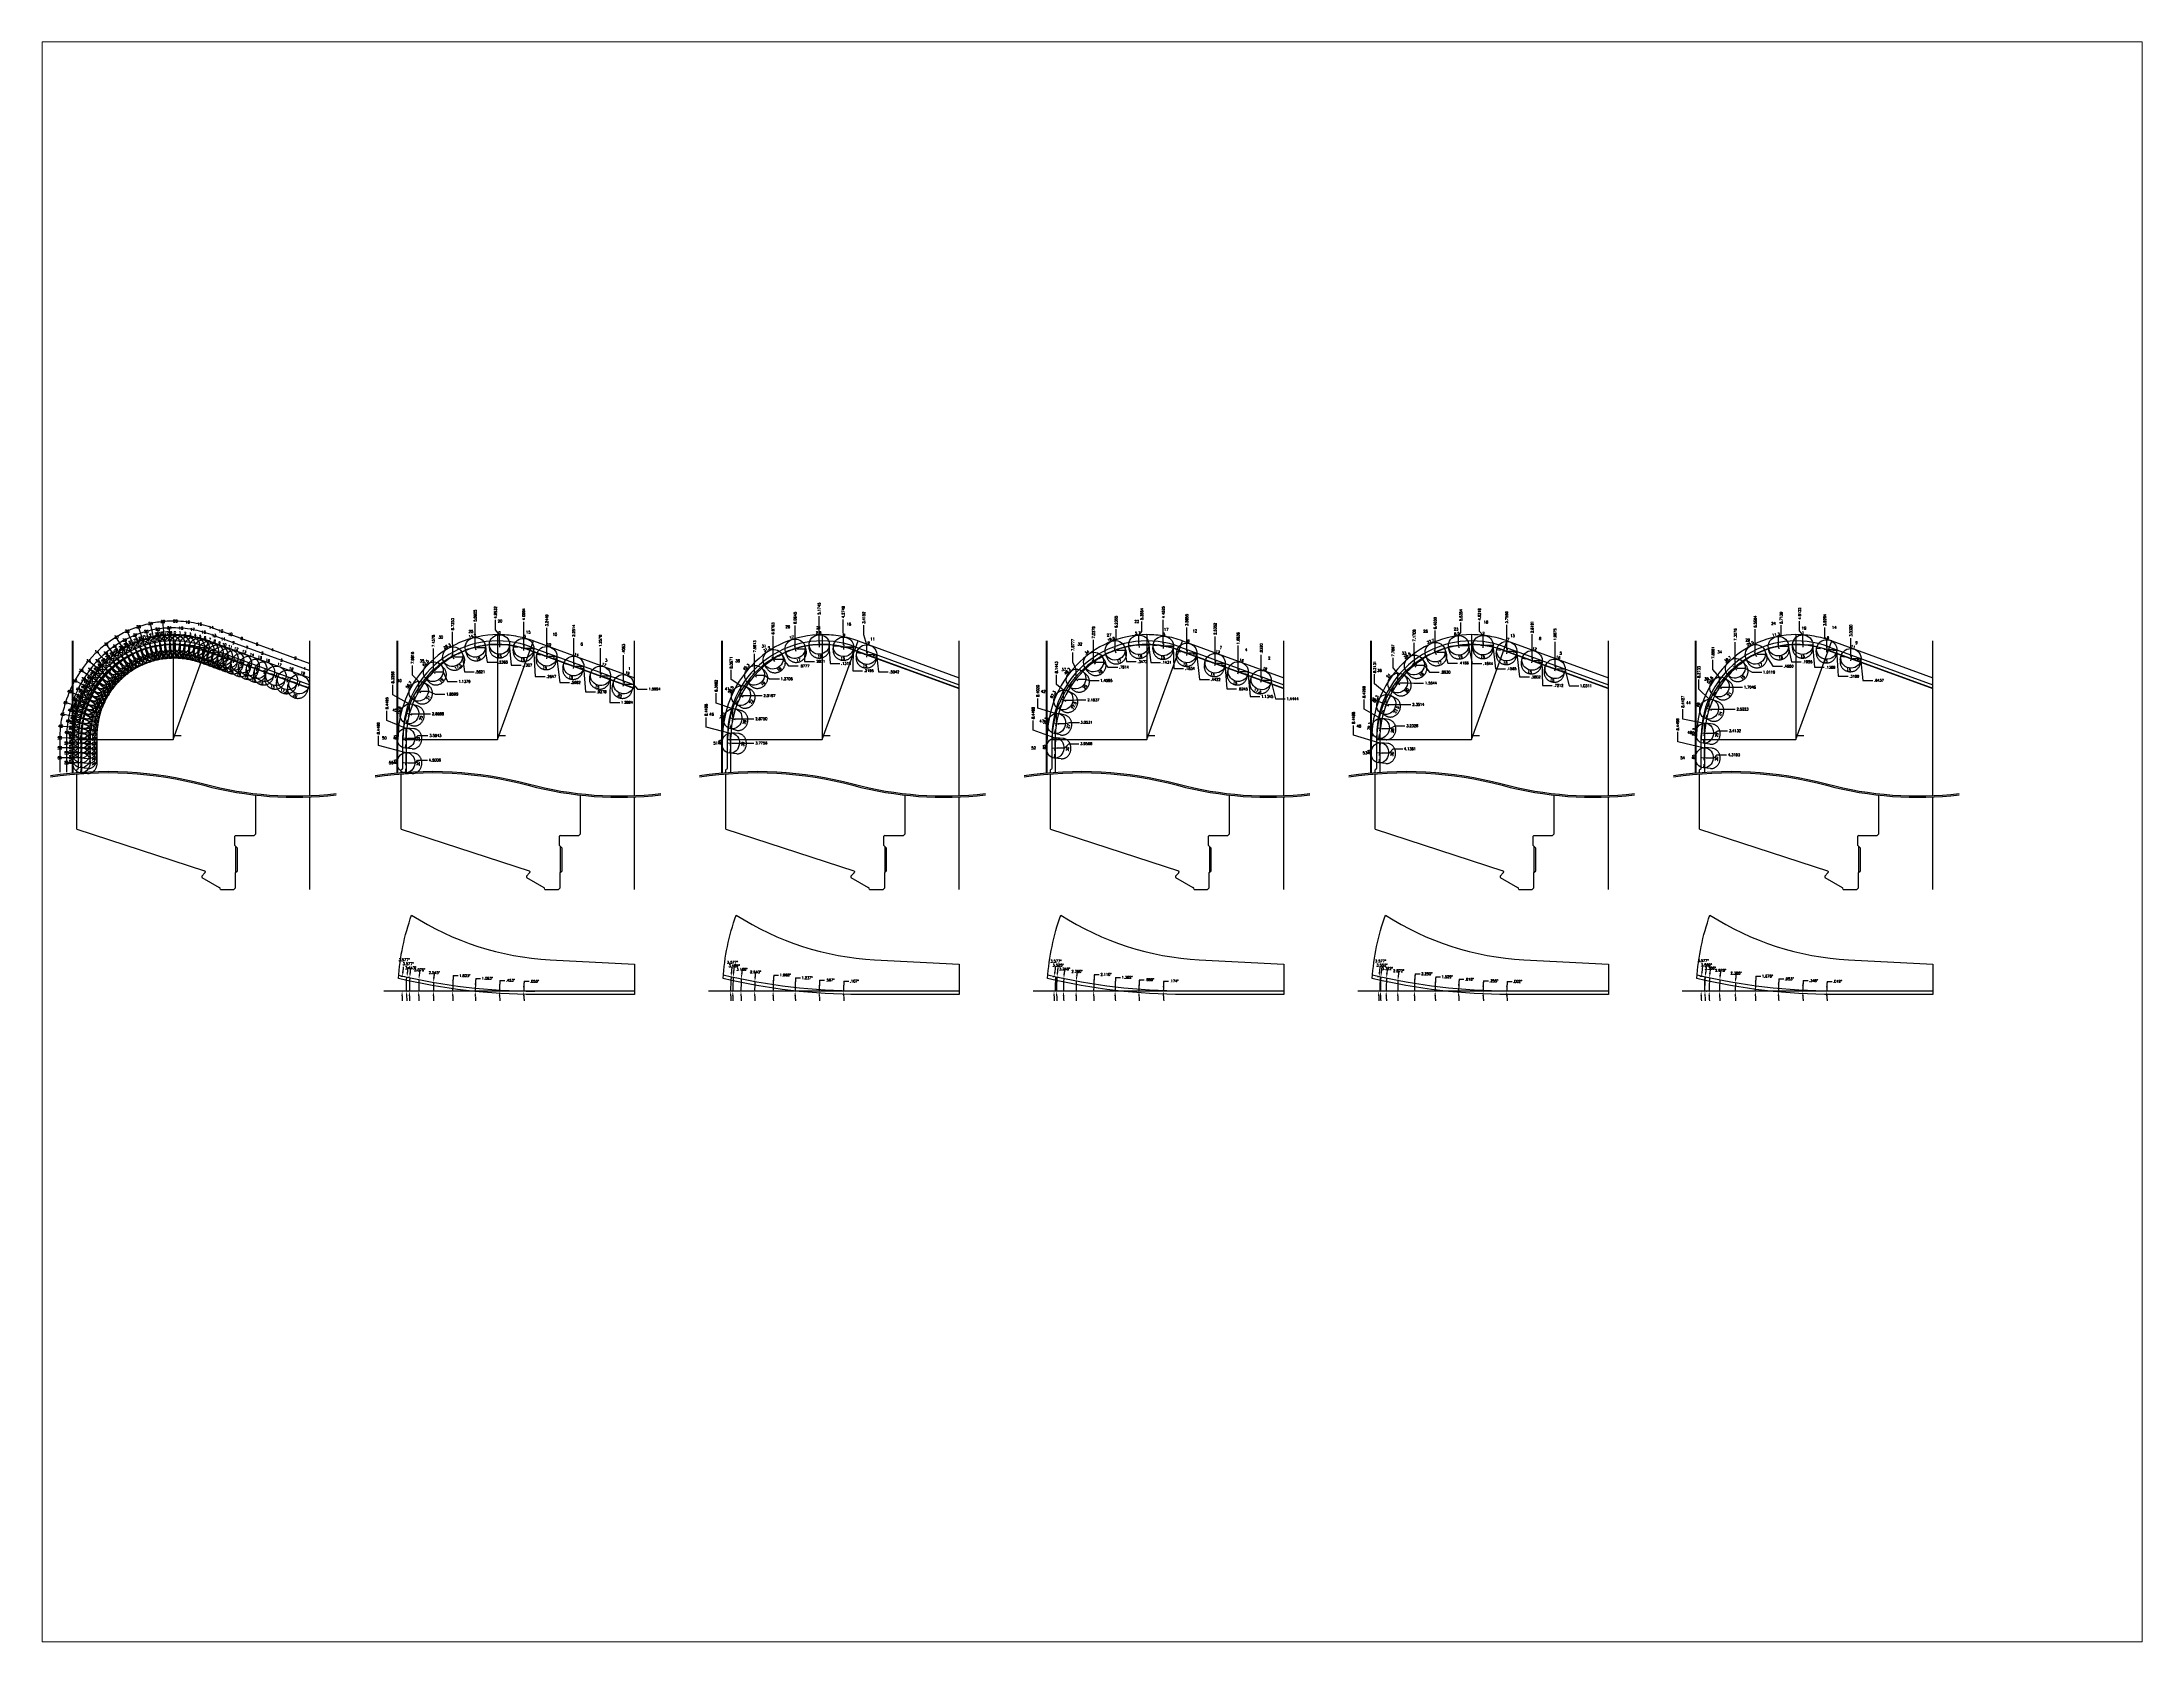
# Paper-space layout 'Layout2' of a CAD drawing. Header units: inches. Extents: x 1.05 to 9.45, y 0.8 to 7.2.
# The model-space entities are those that its viewports show. They can reach past a viewport. Long polylines and large blocks are cut down to what shows.
import ezdxf
from ezdxf.enums import TextEntityAlignment as Align

# ---------------------------------------------------------------- set-up
doc = ezdxf.new("R2010")
doc.units = ezdxf.units.IN
doc.header["$MEASUREMENT"] = 0
doc.linetypes.add('CENTER2', pattern=[1.125, 0.75, -0.125, 0.125, -0.125])
doc.linetypes.add('HIDDEN2', pattern=[0.1875, 0.125, -0.0625])
for name, color, linetype, true_color in [('Blade_1', 30, 'Continuous', 0xff7f00), ('Blade_2', 7, 'Continuous', 0xcccc00), ('Blade_3', 7, 'Continuous', 0x00cc00), ('Blade_4', 7, 'Continuous', 0x00cccc), ('Blade_5', 7, 'Continuous', 0x0066cc)]:
    doc.layers.add(name, color=color, linetype=linetype, true_color=true_color)
doc.layers.add('CLine', color=5, linetype='CENTER2')
doc.layers.add('Dims', color=4, linetype='Continuous')
doc.styles.add('RomanS', font='romans')
doc.styles.get("Standard").update_dxf_attribs({"font": 'arial.ttf'})
doc.dimstyles.new('Copy of Standard', dxfattribs={"dimtxt": 0.094, "dimasz": 0.18, "dimexe": 0.0625, "dimexo": 0.0625, "dimgap": 0.045, "dimtad": 0, "dimtih": 1, "dimtoh": 1, "dimdec": 4, "dimzin": 4, "dimdsep": 46, "dimtxsty": 'RomanS', "dimcen": 0.09, "dimadec": 3, "dimazin": 1, "dimtfac": 1, "dimtdec": 4, "dimtofl": 0, "dimtmove": 0, "dimatfit": 1, "dimfxl": 1, "dimtolj": 1, "dimtzin": 0, "dimarcsym": 0})

# ---------------------------------------------------------------- blocks, each defined once
blk = doc.blocks.new('*D27')
at = {"layer": 'Dims', "color": 0, "lineweight": -2, "transparency": 16777216}
for p, q in [((-23.295, -41.417), (-23.295, -41.057)), ((-23.293, -41.774), (-23.295, -41.417)), ((-23.293, -42.071), (-23.293, -41.774))]:
    blk.add_line(p, q, dxfattribs=at)
at = {"layer": 'Dims', "color": 0, "transparency": 16777216, "insert": (-23.295, -40.826), "char_height": 0.094, "attachment_point": 5, "rotation": 90, "style": 'RomanS'}
blk.add_mtext('\\A1;.4063', dxfattribs=at)
blk = doc.blocks.new('*D28')
at = {"layer": 'Dims', "color": 0, "lineweight": -2, "transparency": 16777216}
for p, q in [((-23.231, -42.134), (-22.933, -42.134)), ((-22.933, -42.134), (-22.782, -42.311)), ((-22.782, -42.311), (-22.422, -42.311))]:
    blk.add_line(p, q, dxfattribs=at)
at = {"layer": 'Dims', "color": 0, "transparency": 16777216, "insert": (-22.149, -42.311), "char_height": 0.094, "attachment_point": 5, "style": 'RomanS'}
blk.add_mtext('\\A1;1.5994', dxfattribs=at)
blk = doc.blocks.new('*D29')
at = {"layer": 'Dims', "color": 0, "lineweight": -2, "transparency": 16777216}
for p, q in [((-24.151, -41.16), (-24.151, -40.8)), ((-24.145, -41.464), (-24.151, -41.16)), ((-24.145, -41.761), (-24.145, -41.464))]:
    blk.add_line(p, q, dxfattribs=at)
at = {"layer": 'Dims', "color": 0, "transparency": 16777216, "insert": (-24.151, -40.529), "char_height": 0.094, "attachment_point": 5, "rotation": 90, "style": 'RomanS'}
blk.add_mtext('\\A1;1.2578', dxfattribs=at)
blk = doc.blocks.new('*D30')
at = {"layer": 'Dims', "color": 0, "lineweight": -2, "transparency": 16777216}
for p, q in [((-24.082, -41.824), (-23.785, -41.824)), ((-23.785, -41.824), (-23.798, -42.804)), ((-23.798, -42.804), (-23.438, -42.804))]:
    blk.add_line(p, q, dxfattribs=at)
at = {"layer": 'Dims', "color": 0, "transparency": 16777216, "insert": (-23.165, -42.804), "char_height": 0.094, "attachment_point": 5, "style": 'RomanS'}
blk.add_mtext('\\A1;1.2894', dxfattribs=at)
blk = doc.blocks.new('*D31')
at = {"layer": 'Dims', "color": 0, "lineweight": -2, "transparency": 16777216}
for p, q in [((-25.138, -41.102), (-25.137, -40.797)), ((-25.138, -41.399), (-25.138, -41.102)), ((-25.137, -40.797), (-25.137, -40.437))]:
    blk.add_line(p, q, dxfattribs=at)
at = {"layer": 'Dims', "color": 0, "transparency": 16777216, "insert": (-25.137, -40.157), "char_height": 0.094, "attachment_point": 5, "rotation": 90, "style": 'RomanS'}
blk.add_mtext('\\A1;2.2514', dxfattribs=at)
blk = doc.blocks.new('*D32')
at = {"layer": 'Dims', "color": 0, "lineweight": -2, "transparency": 16777216}
for p, q in [((-26.13, -40.409), (-26.13, -40.049)), ((-26.132, -40.74), (-26.13, -40.409)), ((-26.132, -41.038), (-26.132, -40.74))]:
    blk.add_line(p, q, dxfattribs=at)
at = {"layer": 'Dims', "color": 0, "transparency": 16777216, "insert": (-26.13, -39.774), "char_height": 0.094, "attachment_point": 5, "rotation": 90, "style": 'RomanS'}
blk.add_mtext('\\A1;3.2449', dxfattribs=at)
blk = doc.blocks.new('*D33')
at = {"layer": 'Dims', "color": 0, "lineweight": -2, "transparency": 16777216}
for p, q in [((-26.986, -40.187), (-26.986, -39.827)), ((-26.986, -40.439), (-26.986, -40.187)), ((-26.986, -40.736), (-26.986, -40.439))]:
    blk.add_line(p, q, dxfattribs=at)
at = {"layer": 'Dims', "color": 0, "transparency": 16777216, "insert": (-26.986, -39.547), "char_height": 0.094, "attachment_point": 5, "rotation": 90, "style": 'RomanS'}
blk.add_mtext('\\A1;4.0994', dxfattribs=at)
blk = doc.blocks.new('*D34')
at = {"layer": 'Dims', "color": 0, "lineweight": -2, "transparency": 16777216}
for p, q in [((-28.03, -40.118), (-28.03, -39.758)), ((-27.88, -40.305), (-28.03, -40.118)), ((-27.88, -40.602), (-27.88, -40.305))]:
    blk.add_line(p, q, dxfattribs=at)
at = {"layer": 'Dims', "color": 0, "transparency": 16777216, "insert": (-28.03, -39.48), "char_height": 0.094, "attachment_point": 5, "rotation": 90, "style": 'RomanS'}
blk.add_mtext('\\A1;4.9932', dxfattribs=at)
blk = doc.blocks.new('*D35')
at = {"layer": 'Dims', "color": 0, "lineweight": -2, "transparency": 16777216}
for p, q in [((-25.076, -41.462), (-24.778, -41.462)), ((-24.778, -41.462), (-24.697, -42.414)), ((-24.697, -42.414), (-24.337, -42.414))]:
    blk.add_line(p, q, dxfattribs=at)
at = {"layer": 'Dims', "color": 0, "transparency": 16777216, "insert": (-24.106, -42.414), "char_height": 0.094, "attachment_point": 5, "style": 'RomanS'}
blk.add_mtext('\\A1;.9278', dxfattribs=at)
blk = doc.blocks.new('*D36')
at = {"layer": 'Dims', "color": 0, "lineweight": -2, "transparency": 16777216}
for p, q in [((-26.069, -41.1), (-25.772, -41.1)), ((-25.772, -41.1), (-25.656, -42.069)), ((-25.656, -42.069), (-25.296, -42.069))]:
    blk.add_line(p, q, dxfattribs=at)
at = {"layer": 'Dims', "color": 0, "transparency": 16777216, "insert": (-25.065, -42.069), "char_height": 0.094, "attachment_point": 5, "style": 'RomanS'}
blk.add_mtext('\\A1;.5662', dxfattribs=at)
blk = doc.blocks.new('*D37')
at = {"layer": 'Dims', "color": 0, "lineweight": -2, "transparency": 16777216}
for p, q in [((-26.924, -40.799), (-26.626, -40.799)), ((-26.626, -40.799), (-26.558, -41.85)), ((-26.558, -41.85), (-26.198, -41.85))]:
    blk.add_line(p, q, dxfattribs=at)
at = {"layer": 'Dims', "color": 0, "transparency": 16777216, "insert": (-25.967, -41.85), "char_height": 0.094, "attachment_point": 5, "style": 'RomanS'}
blk.add_mtext('\\A1;.2647', dxfattribs=at)
blk = doc.blocks.new('*D38')
at = {"layer": 'Dims', "color": 0, "lineweight": -2, "transparency": 16777216}
for p, q in [((-27.818, -40.665), (-27.52, -40.665)), ((-27.52, -40.665), (-27.445, -41.426)), ((-27.445, -41.426), (-27.085, -41.426))]:
    blk.add_line(p, q, dxfattribs=at)
at = {"layer": 'Dims', "color": 0, "transparency": 16777216, "insert": (-26.854, -41.426), "char_height": 0.094, "attachment_point": 5, "style": 'RomanS'}
blk.add_mtext('\\A1;.1307', dxfattribs=at)
blk = doc.blocks.new('*D39')
at = {"layer": 'Dims', "color": 0, "lineweight": -2, "transparency": 16777216}
for p, q in [((-28.778, -40.24), (-28.778, -39.88)), ((-28.778, -40.411), (-28.778, -40.24)), ((-28.778, -40.708), (-28.778, -40.411))]:
    blk.add_line(p, q, dxfattribs=at)
at = {"layer": 'Dims', "color": 0, "transparency": 16777216, "insert": (-28.778, -39.602), "char_height": 0.094, "attachment_point": 5, "rotation": 90, "style": 'RomanS'}
blk.add_mtext('\\A1;5.8905', dxfattribs=at)
blk = doc.blocks.new('*D40')
at = {"layer": 'Dims', "color": 0, "lineweight": -2, "transparency": 16777216}
for p, q in [((-28.715, -40.771), (-28.418, -40.771)), ((-28.418, -40.771), (-28.342, -41.319)), ((-28.342, -41.319), (-27.982, -41.319))]:
    blk.add_line(p, q, dxfattribs=at)
at = {"layer": 'Dims', "color": 0, "transparency": 16777216, "insert": (-27.751, -41.319), "char_height": 0.094, "attachment_point": 5, "style": 'RomanS'}
blk.add_mtext('\\A1;.2365', dxfattribs=at)
blk = doc.blocks.new('*D41')
at = {"layer": 'Dims', "color": 0, "lineweight": -2, "transparency": 16777216}
for p, q in [((-29.614, -40.552), (-29.614, -40.192)), ((-29.612, -40.756), (-29.614, -40.552)), ((-29.612, -41.054), (-29.612, -40.756))]:
    blk.add_line(p, q, dxfattribs=at)
at = {"layer": 'Dims', "color": 0, "transparency": 16777216, "insert": (-29.614, -39.916), "char_height": 0.094, "attachment_point": 5, "rotation": 90, "style": 'RomanS'}
blk.add_mtext('\\A1;6.7253', dxfattribs=at)
blk = doc.blocks.new('*D42')
at = {"layer": 'Dims', "color": 0, "lineweight": -2, "transparency": 16777216}
for p, q in [((-29.55, -41.116), (-29.252, -41.116)), ((-29.252, -41.116), (-29.175, -41.678)), ((-29.175, -41.678), (-28.815, -41.678))]:
    blk.add_line(p, q, dxfattribs=at)
at = {"layer": 'Dims', "color": 0, "transparency": 16777216, "insert": (-28.597, -41.678), "char_height": 0.094, "attachment_point": 5, "style": 'RomanS'}
blk.add_mtext('\\A1;.5821', dxfattribs=at)
blk = doc.blocks.new('*D43')
at = {"layer": 'Dims', "color": 0, "lineweight": -2, "transparency": 16777216}
for p, q in [((-30.325, -41.172), (-30.325, -40.812)), ((-30.325, -41.312), (-30.325, -41.172)), ((-30.325, -41.61), (-30.325, -41.312))]:
    blk.add_line(p, q, dxfattribs=at)
at = {"layer": 'Dims', "color": 0, "transparency": 16777216, "insert": (-30.325, -40.534), "char_height": 0.094, "attachment_point": 5, "rotation": 90, "style": 'RomanS'}
blk.add_mtext('\\A1;7.4378', dxfattribs=at)
blk = doc.blocks.new('*D44')
at = {"layer": 'Dims', "color": 0, "lineweight": -2, "transparency": 16777216}
for p, q in [((-30.262, -41.672), (-29.965, -41.672)), ((-29.965, -41.672), (-29.805, -42.036)), ((-29.805, -42.036), (-29.445, -42.036))]:
    blk.add_line(p, q, dxfattribs=at)
at = {"layer": 'Dims', "color": 0, "transparency": 16777216, "insert": (-29.176, -42.036), "char_height": 0.094, "attachment_point": 5, "style": 'RomanS'}
blk.add_mtext('\\A1;1.1379', dxfattribs=at)
blk = doc.blocks.new('*D45')
at = {"layer": 'Dims', "color": 0, "lineweight": -2, "transparency": 16777216}
for p, q in [((-31.097, -41.797), (-31.097, -41.437)), ((-30.869, -42.034), (-31.097, -41.797)), ((-30.869, -42.331), (-30.869, -42.034))]:
    blk.add_line(p, q, dxfattribs=at)
at = {"layer": 'Dims', "color": 0, "transparency": 16777216, "insert": (-31.097, -41.159), "char_height": 0.094, "attachment_point": 5, "rotation": 90, "style": 'RomanS'}
blk.add_mtext('\\A1;7.9816', dxfattribs=at)
blk = doc.blocks.new('*D46')
at = {"layer": 'Dims', "color": 0, "lineweight": -2, "transparency": 16777216}
for p, q in [((-30.806, -42.394), (-30.509, -42.394)), ((-30.509, -42.394), (-30.257, -42.5)), ((-30.257, -42.5), (-29.897, -42.5))]:
    blk.add_line(p, q, dxfattribs=at)
at = {"layer": 'Dims', "color": 0, "transparency": 16777216, "insert": (-29.628, -42.5), "char_height": 0.094, "attachment_point": 5, "style": 'RomanS'}
blk.add_mtext('\\A1;1.8599', dxfattribs=at)
blk = doc.blocks.new('*D47')
at = {"layer": 'Dims', "color": 0, "lineweight": -2, "transparency": 16777216}
for p, q in [((-31.827, -42.521), (-31.827, -42.161)), ((-31.213, -42.873), (-31.827, -42.521)), ((-31.213, -43.17), (-31.213, -42.873))]:
    blk.add_line(p, q, dxfattribs=at)
at = {"layer": 'Dims', "color": 0, "transparency": 16777216, "insert": (-31.827, -41.883), "char_height": 0.094, "attachment_point": 5, "rotation": 90, "style": 'RomanS'}
blk.add_mtext('\\A1;8.3256', dxfattribs=at)
blk = doc.blocks.new('*D48')
at = {"layer": 'Dims', "color": 0, "lineweight": -2, "transparency": 16777216}
for p, q in [((-31.15, -43.233), (-30.853, -43.233)), ((-30.853, -43.233), (-30.794, -43.232)), ((-30.794, -43.232), (-30.434, -43.232))]:
    blk.add_line(p, q, dxfattribs=at)
at = {"layer": 'Dims', "color": 0, "transparency": 16777216, "insert": (-30.157, -43.232), "char_height": 0.094, "attachment_point": 5, "style": 'RomanS'}
blk.add_mtext('\\A1;2.6988', dxfattribs=at)
blk = doc.blocks.new('*D49')
at = {"layer": 'Dims', "color": 0, "lineweight": -2, "transparency": 16777216}
for p, q in [((-32.04, -43.478), (-32.04, -43.118)), ((-31.337, -43.768), (-32.04, -43.478)), ((-31.337, -44.066), (-31.337, -43.768))]:
    blk.add_line(p, q, dxfattribs=at)
at = {"layer": 'Dims', "color": 0, "transparency": 16777216, "insert": (-32.04, -42.84), "char_height": 0.094, "attachment_point": 5, "rotation": 90, "style": 'RomanS'}
blk.add_mtext('\\A1;8.4495', dxfattribs=at)
blk = doc.blocks.new('*D50')
at = {"layer": 'Dims', "color": 0, "lineweight": -2, "transparency": 16777216}
for p, q in [((-31.274, -44.128), (-30.977, -44.128)), ((-30.977, -44.128), (-30.887, -44.032)), ((-30.887, -44.032), (-30.527, -44.032))]:
    blk.add_line(p, q, dxfattribs=at)
at = {"layer": 'Dims', "color": 0, "transparency": 16777216, "insert": (-30.25, -44.032), "char_height": 0.094, "attachment_point": 5, "style": 'RomanS'}
blk.add_mtext('\\A1;3.5943', dxfattribs=at)
blk = doc.blocks.new('*D51')
at = {"layer": 'Dims', "color": 0, "lineweight": -2, "transparency": 16777216}
for p, q in [((-32.36, -44.405), (-32.36, -44.045)), ((-31.337, -44.675), (-32.36, -44.405)), ((-31.337, -44.972), (-31.337, -44.675))]:
    blk.add_line(p, q, dxfattribs=at)
at = {"layer": 'Dims', "color": 0, "transparency": 16777216, "insert": (-32.36, -43.767), "char_height": 0.094, "attachment_point": 5, "rotation": 90, "style": 'RomanS'}
blk.add_mtext('\\A1;8.4498', dxfattribs=at)
blk = doc.blocks.new('*D52')
at = {"layer": 'Dims', "color": 0, "lineweight": -2, "transparency": 16777216}
for p, q in [((-30.977, -45.035), (-30.908, -44.939)), ((-30.908, -44.939), (-30.548, -44.939)), ((-31.274, -45.035), (-30.977, -45.035))]:
    blk.add_line(p, q, dxfattribs=at)
at = {"layer": 'Dims', "color": 0, "transparency": 16777216, "insert": (-30.27, -44.939), "char_height": 0.094, "attachment_point": 5, "style": 'RomanS'}
blk.add_mtext('\\A1;4.5006', dxfattribs=at)
blk = doc.blocks.new('*D55')
at = {"layer": 'Dims', "color": 0, "lineweight": -2, "transparency": 16777216}
for p, q in [((-14.414, -40.312), (-14.414, -39.952)), ((-14.302, -40.672), (-14.414, -40.312)), ((-14.302, -40.976), (-14.302, -40.672))]:
    blk.add_line(p, q, dxfattribs=at)
at = {"layer": 'Dims', "color": 0, "transparency": 16777216, "insert": (-14.414, -39.674), "char_height": 0.094, "attachment_point": 5, "rotation": 90, "style": 'RomanS'}
blk.add_mtext('\\A1;3.4152', dxfattribs=at)
blk = doc.blocks.new('*D56')
at = {"layer": 'Dims', "color": 0, "lineweight": -2, "transparency": 16777216}
for p, q in [((-15.173, -40.102), (-15.173, -39.742)), ((-15.162, -40.394), (-15.173, -40.102)), ((-15.162, -40.691), (-15.162, -40.394))]:
    blk.add_line(p, q, dxfattribs=at)
at = {"layer": 'Dims', "color": 0, "transparency": 16777216, "insert": (-15.173, -39.466), "char_height": 0.094, "attachment_point": 5, "rotation": 90, "style": 'RomanS'}
blk.add_mtext('\\A1;4.2749', dxfattribs=at)
blk = doc.blocks.new('*D57')
at = {"layer": 'Dims', "color": 0, "lineweight": -2, "transparency": 16777216}
for p, q in [((-14.24, -41.038), (-13.942, -41.038)), ((-13.942, -41.038), (-13.873, -41.68)), ((-13.873, -41.68), (-13.513, -41.68))]:
    blk.add_line(p, q, dxfattribs=at)
at = {"layer": 'Dims', "color": 0, "transparency": 16777216, "insert": (-13.282, -41.68), "char_height": 0.094, "attachment_point": 5, "style": 'RomanS'}
blk.add_mtext('\\A1;.5042', dxfattribs=at)
blk = doc.blocks.new('*D58')
at = {"layer": 'Dims', "color": 0, "lineweight": -2, "transparency": 16777216}
for p, q in [((-15.099, -40.754), (-14.802, -40.754)), ((-14.802, -40.754), (-14.819, -41.635)), ((-14.819, -41.635), (-14.459, -41.635))]:
    blk.add_line(p, q, dxfattribs=at)
at = {"layer": 'Dims', "color": 0, "transparency": 16777216, "insert": (-14.228, -41.635), "char_height": 0.094, "attachment_point": 5, "style": 'RomanS'}
blk.add_mtext('\\A1;.2195', dxfattribs=at)
blk = doc.blocks.new('*D59')
at = {"layer": 'Dims', "color": 0, "lineweight": -2, "transparency": 16777216}
for p, q in [((-16.065, -39.979), (-16.065, -39.619)), ((-16.062, -40.306), (-16.065, -39.979)), ((-16.062, -40.604), (-16.062, -40.306))]:
    blk.add_line(p, q, dxfattribs=at)
at = {"layer": 'Dims', "color": 0, "transparency": 16777216, "insert": (-16.065, -39.341), "char_height": 0.094, "attachment_point": 5, "rotation": 90, "style": 'RomanS'}
blk.add_mtext('\\A1;5.1745', dxfattribs=at)
blk = doc.blocks.new('*D60')
at = {"layer": 'Dims', "color": 0, "lineweight": -2, "transparency": 16777216}
for p, q in [((-15.999, -40.666), (-15.702, -40.666)), ((-15.702, -40.666), (-15.658, -41.365)), ((-15.658, -41.365), (-15.298, -41.365))]:
    blk.add_line(p, q, dxfattribs=at)
at = {"layer": 'Dims', "color": 0, "transparency": 16777216, "insert": (-15.07, -41.365), "char_height": 0.094, "attachment_point": 5, "style": 'RomanS'}
blk.add_mtext('\\A1;.1319', dxfattribs=at)
blk = doc.blocks.new('*D61')
at = {"layer": 'Dims', "color": 0, "lineweight": -2, "transparency": 16777216}
for p, q in [((-16.952, -40.318), (-16.952, -39.958)), ((-16.952, -40.461), (-16.952, -40.318)), ((-16.952, -40.759), (-16.952, -40.461))]:
    blk.add_line(p, q, dxfattribs=at)
at = {"layer": 'Dims', "color": 0, "transparency": 16777216, "insert": (-16.952, -39.682), "char_height": 0.094, "attachment_point": 5, "rotation": 90, "style": 'RomanS'}
blk.add_mtext('\\A1;6.0645', dxfattribs=at)
blk = doc.blocks.new('*D62')
at = {"layer": 'Dims', "color": 0, "lineweight": -2, "transparency": 16777216}
for p, q in [((-16.889, -40.821), (-16.592, -40.821)), ((-16.592, -40.821), (-16.6, -41.29)), ((-16.6, -41.29), (-16.24, -41.29))]:
    blk.add_line(p, q, dxfattribs=at)
at = {"layer": 'Dims', "color": 0, "transparency": 16777216, "insert": (-16.023, -41.29), "char_height": 0.094, "attachment_point": 5, "style": 'RomanS'}
blk.add_mtext('\\A1;.2871', dxfattribs=at)
blk = doc.blocks.new('*D63')
at = {"layer": 'Dims', "color": 0, "lineweight": -2, "transparency": 16777216}
for p, q in [((-17.768, -40.711), (-17.768, -40.351)), ((-17.766, -40.852), (-17.768, -40.711)), ((-17.766, -41.149), (-17.766, -40.852))]:
    blk.add_line(p, q, dxfattribs=at)
at = {"layer": 'Dims', "color": 0, "transparency": 16777216, "insert": (-17.768, -40.075), "char_height": 0.094, "attachment_point": 5, "rotation": 90, "style": 'RomanS'}
blk.add_mtext('\\A1;6.8793', dxfattribs=at)
blk = doc.blocks.new('*D64')
at = {"layer": 'Dims', "color": 0, "lineweight": -2, "transparency": 16777216}
for p, q in [((-17.704, -41.212), (-17.406, -41.212)), ((-17.406, -41.212), (-17.194, -41.46)), ((-17.194, -41.46), (-16.834, -41.46))]:
    blk.add_line(p, q, dxfattribs=at)
at = {"layer": 'Dims', "color": 0, "transparency": 16777216, "insert": (-16.604, -41.46), "char_height": 0.094, "attachment_point": 5, "style": 'RomanS'}
blk.add_mtext('\\A1;.6777', dxfattribs=at)
blk = doc.blocks.new('*D65')
at = {"layer": 'Dims', "color": 0, "lineweight": -2, "transparency": 16777216}
blk.add_line((-18.448, -41.742), (-18.448, -41.013), dxfattribs=at)
at = {"layer": 'Dims', "color": 0, "transparency": 16777216, "insert": (-18.448, -40.736), "char_height": 0.094, "attachment_point": 5, "rotation": 90, "style": 'RomanS'}
blk.add_mtext('\\A1;7.5613', dxfattribs=at)
blk = doc.blocks.new('*D66')
at = {"layer": 'Dims', "color": 0, "lineweight": -2, "transparency": 16777216}
for p, q in [((-18.386, -41.805), (-18.088, -41.805)), ((-18.088, -41.805), (-17.895, -41.936)), ((-17.895, -41.936), (-17.535, -41.936))]:
    blk.add_line(p, q, dxfattribs=at)
at = {"layer": 'Dims', "color": 0, "transparency": 16777216, "insert": (-17.264, -41.936), "char_height": 0.094, "attachment_point": 5, "style": 'RomanS'}
blk.add_mtext('\\A1;1.2706', dxfattribs=at)
blk = doc.blocks.new('*D67')
at = {"layer": 'Dims', "color": 0, "lineweight": -2, "transparency": 16777216}
for p, q in [((-19.314, -41.961), (-19.314, -41.601)), ((-18.954, -42.194), (-19.314, -41.961)), ((-18.954, -42.491), (-18.954, -42.194))]:
    blk.add_line(p, q, dxfattribs=at)
at = {"layer": 'Dims', "color": 0, "transparency": 16777216, "insert": (-19.314, -41.337), "char_height": 0.094, "attachment_point": 5, "rotation": 90, "style": 'RomanS'}
blk.add_mtext('\\A1;8.0671', dxfattribs=at)
blk = doc.blocks.new('*D68')
at = {"layer": 'Dims', "color": 0, "lineweight": -2, "transparency": 16777216}
for p, q in [((-18.892, -42.554), (-18.594, -42.554)), ((-18.594, -42.554), (-18.536, -42.557)), ((-18.536, -42.557), (-18.176, -42.557))]:
    blk.add_line(p, q, dxfattribs=at)
at = {"layer": 'Dims', "color": 0, "transparency": 16777216, "insert": (-17.898, -42.557), "char_height": 0.094, "attachment_point": 5, "style": 'RomanS'}
blk.add_mtext('\\A1;2.0197', dxfattribs=at)
blk = doc.blocks.new('*D69')
at = {"layer": 'Dims', "color": 0, "lineweight": -2, "transparency": 16777216}
for p, q in [((-19.871, -42.83), (-19.871, -42.47)), ((-19.255, -43.049), (-19.871, -42.83)), ((-19.255, -43.347), (-19.255, -43.049))]:
    blk.add_line(p, q, dxfattribs=at)
at = {"layer": 'Dims', "color": 0, "transparency": 16777216, "insert": (-19.871, -42.193), "char_height": 0.094, "attachment_point": 5, "rotation": 90, "style": 'RomanS'}
blk.add_mtext('\\A1;8.3682', dxfattribs=at)
blk = doc.blocks.new('*D70')
at = {"layer": 'Dims', "color": 0, "lineweight": -2, "transparency": 16777216}
for p, q in [((-19.193, -43.409), (-18.895, -43.409)), ((-18.895, -43.409), (-18.838, -43.411)), ((-18.838, -43.411), (-18.478, -43.411))]:
    blk.add_line(p, q, dxfattribs=at)
at = {"layer": 'Dims', "color": 0, "transparency": 16777216, "insert": (-18.2, -43.411), "char_height": 0.094, "attachment_point": 5, "style": 'RomanS'}
blk.add_mtext('\\A1;2.8750', dxfattribs=at)
blk = doc.blocks.new('*D71')
at = {"layer": 'Dims', "color": 0, "lineweight": -2, "transparency": 16777216}
for p, q in [((-20.241, -43.721), (-20.241, -43.361)), ((-19.337, -43.95), (-20.241, -43.721)), ((-19.337, -44.247), (-19.337, -43.95))]:
    blk.add_line(p, q, dxfattribs=at)
at = {"layer": 'Dims', "color": 0, "transparency": 16777216, "insert": (-20.241, -43.084), "char_height": 0.094, "attachment_point": 5, "rotation": 90, "style": 'RomanS'}
blk.add_mtext('\\A1;8.4498', dxfattribs=at)
blk = doc.blocks.new('*D72')
at = {"layer": 'Dims', "color": 0, "lineweight": -2, "transparency": 16777216}
for p, q in [((-19.274, -44.31), (-18.977, -44.31)), ((-18.977, -44.31), (-18.838, -44.309)), ((-18.838, -44.309), (-18.478, -44.309))]:
    blk.add_line(p, q, dxfattribs=at)
at = {"layer": 'Dims', "color": 0, "transparency": 16777216, "insert": (-18.2, -44.309), "char_height": 0.094, "attachment_point": 5, "style": 'RomanS'}
blk.add_mtext('\\A1;3.7756', dxfattribs=at)
blk = doc.blocks.new('*D73')
at = {"layer": 'Dims', "color": 0, "lineweight": -2, "transparency": 16777216}
for p, q in [((0.282, -41.402), (0.282, -41.042)), ((0.281, -41.619), (0.282, -41.402)), ((0.281, -41.916), (0.281, -41.619))]:
    blk.add_line(p, q, dxfattribs=at)
at = {"layer": 'Dims', "color": 0, "transparency": 16777216, "insert": (0.282, -40.812), "char_height": 0.094, "attachment_point": 5, "rotation": 90, "style": 'RomanS'}
blk.add_mtext('\\A1;.8320', dxfattribs=at)
blk = doc.blocks.new('*D74')
at = {"layer": 'Dims', "color": 0, "lineweight": -2, "transparency": 16777216}
for p, q in [((0.343, -41.979), (0.641, -41.979)), ((0.641, -41.979), (0.807, -42.674)), ((0.807, -42.674), (1.167, -42.674))]:
    blk.add_line(p, q, dxfattribs=at)
at = {"layer": 'Dims', "color": 0, "transparency": 16777216, "insert": (1.44, -42.674), "char_height": 0.094, "attachment_point": 5, "style": 'RomanS'}
blk.add_mtext('\\A1;1.4444', dxfattribs=at)
blk = doc.blocks.new('*D75')
at = {"layer": 'Dims', "color": 0, "lineweight": -2, "transparency": 16777216}
for p, q in [((-0.574, -41.066), (-0.574, -40.706)), ((-0.571, -41.309), (-0.574, -41.066)), ((-0.571, -41.606), (-0.571, -41.309))]:
    blk.add_line(p, q, dxfattribs=at)
at = {"layer": 'Dims', "color": 0, "transparency": 16777216, "insert": (-0.574, -40.435), "char_height": 0.094, "attachment_point": 5, "rotation": 90, "style": 'RomanS'}
blk.add_mtext('\\A1;1.6836', dxfattribs=at)
blk = doc.blocks.new('*D76')
at = {"layer": 'Dims', "color": 0, "lineweight": -2, "transparency": 16777216}
for p, q in [((-0.508, -41.669), (-0.211, -41.669)), ((-0.211, -41.669), (-0.132, -42.59)), ((-0.132, -42.59), (0.228, -42.59))]:
    blk.add_line(p, q, dxfattribs=at)
at = {"layer": 'Dims', "color": 0, "transparency": 16777216, "insert": (0.499, -42.59), "char_height": 0.094, "attachment_point": 5, "style": 'RomanS'}
blk.add_mtext('\\A1;1.1345', dxfattribs=at)
blk = doc.blocks.new('*D77')
at = {"layer": 'Dims', "color": 0, "lineweight": -2, "transparency": 16777216}
for p, q in [((-1.424, -40.724), (-1.424, -40.364)), ((-1.422, -40.999), (-1.424, -40.724)), ((-1.422, -41.296), (-1.422, -40.999))]:
    blk.add_line(p, q, dxfattribs=at)
at = {"layer": 'Dims', "color": 0, "transparency": 16777216, "insert": (-1.424, -40.086), "char_height": 0.094, "attachment_point": 5, "rotation": 90, "style": 'RomanS'}
blk.add_mtext('\\A1;2.5352', dxfattribs=at)
blk = doc.blocks.new('*D78')
at = {"layer": 'Dims', "color": 0, "lineweight": -2, "transparency": 16777216}
for p, q in [((-2.472, -40.396), (-2.472, -40.036)), ((-2.473, -40.616), (-2.472, -40.396)), ((-2.473, -40.914), (-2.473, -40.616))]:
    blk.add_line(p, q, dxfattribs=at)
at = {"layer": 'Dims', "color": 0, "transparency": 16777216, "insert": (-2.472, -39.758), "char_height": 0.094, "attachment_point": 5, "rotation": 90, "style": 'RomanS'}
blk.add_mtext('\\A1;3.5855', dxfattribs=at)
blk = doc.blocks.new('*D79')
at = {"layer": 'Dims', "color": 0, "lineweight": -2, "transparency": 16777216}
for p, q in [((-3.34, -40.357), (-3.339, -40.111)), ((-3.34, -40.655), (-3.34, -40.357)), ((-3.339, -40.111), (-3.339, -39.751))]:
    blk.add_line(p, q, dxfattribs=at)
at = {"layer": 'Dims', "color": 0, "transparency": 16777216, "insert": (-3.339, -39.473), "char_height": 0.094, "attachment_point": 5, "rotation": 90, "style": 'RomanS'}
blk.add_mtext('\\A1;4.4525', dxfattribs=at)
blk = doc.blocks.new('*D80')
at = {"layer": 'Dims', "color": 0, "lineweight": -2, "transparency": 16777216}
for p, q in [((-1.36, -41.359), (-1.062, -41.359)), ((-1.062, -41.359), (-0.988, -42.31)), ((-0.988, -42.31), (-0.628, -42.31))]:
    blk.add_line(p, q, dxfattribs=at)
at = {"layer": 'Dims', "color": 0, "transparency": 16777216, "insert": (-0.397, -42.31), "char_height": 0.094, "attachment_point": 5, "style": 'RomanS'}
blk.add_mtext('\\A1;.8245', dxfattribs=at)
blk = doc.blocks.new('*D81')
at = {"layer": 'Dims', "color": 0, "lineweight": -2, "transparency": 16777216}
for p, q in [((-2.41, -40.976), (-2.113, -40.976)), ((-2.113, -40.976), (-1.997, -41.96)), ((-1.997, -41.96), (-1.637, -41.96))]:
    blk.add_line(p, q, dxfattribs=at)
at = {"layer": 'Dims', "color": 0, "transparency": 16777216, "insert": (-1.406, -41.96), "char_height": 0.094, "attachment_point": 5, "style": 'RomanS'}
blk.add_mtext('\\A1;.4422', dxfattribs=at)
blk = doc.blocks.new('*D82')
at = {"layer": 'Dims', "color": 0, "lineweight": -2, "transparency": 16777216}
for p, q in [((-3.277, -40.717), (-2.98, -40.717)), ((-2.98, -40.717), (-2.948, -41.554)), ((-2.948, -41.554), (-2.588, -41.554))]:
    blk.add_line(p, q, dxfattribs=at)
at = {"layer": 'Dims', "color": 0, "transparency": 16777216, "insert": (-2.355, -41.554), "char_height": 0.094, "attachment_point": 5, "style": 'RomanS'}
blk.add_mtext('\\A1;.1834', dxfattribs=at)
blk = doc.blocks.new('*D83')
at = {"layer": 'Dims', "color": 0, "lineweight": -2, "transparency": 16777216}
for p, q in [((-4.242, -40.317), (-4.134, -40.18)), ((-4.242, -40.615), (-4.242, -40.317)), ((-4.134, -40.18), (-4.134, -39.82))]:
    blk.add_line(p, q, dxfattribs=at)
at = {"layer": 'Dims', "color": 0, "transparency": 16777216, "insert": (-4.134, -39.54), "char_height": 0.094, "attachment_point": 5, "rotation": 90, "style": 'RomanS'}
blk.add_mtext('\\A1;5.3554', dxfattribs=at)
blk = doc.blocks.new('*D84')
at = {"layer": 'Dims', "color": 0, "lineweight": -2, "transparency": 16777216}
for p, q in [((-4.18, -40.677), (-3.882, -40.677)), ((-3.882, -40.677), (-3.803, -41.326)), ((-3.803, -41.326), (-3.443, -41.326))]:
    blk.add_line(p, q, dxfattribs=at)
at = {"layer": 'Dims', "color": 0, "transparency": 16777216, "insert": (-3.225, -41.326), "char_height": 0.094, "attachment_point": 5, "style": 'RomanS'}
blk.add_mtext('\\A1;.1431', dxfattribs=at)
blk = doc.blocks.new('*D85')
at = {"layer": 'Dims', "color": 0, "lineweight": -2, "transparency": 16777216}
for p, q in [((-5.083, -40.464), (-5.083, -40.104)), ((-5.123, -40.521), (-5.083, -40.464)), ((-5.123, -40.819), (-5.123, -40.521))]:
    blk.add_line(p, q, dxfattribs=at)
at = {"layer": 'Dims', "color": 0, "transparency": 16777216, "insert": (-5.083, -39.828), "char_height": 0.094, "attachment_point": 5, "rotation": 90, "style": 'RomanS'}
blk.add_mtext('\\A1;6.2355', dxfattribs=at)
blk = doc.blocks.new('*D86')
at = {"layer": 'Dims', "color": 0, "lineweight": -2, "transparency": 16777216}
for p, q in [((-5.06, -40.881), (-4.763, -40.881)), ((-4.763, -40.881), (-4.702, -41.3)), ((-4.702, -41.3), (-4.342, -41.3))]:
    blk.add_line(p, q, dxfattribs=at)
at = {"layer": 'Dims', "color": 0, "transparency": 16777216, "insert": (-4.111, -41.3), "char_height": 0.094, "attachment_point": 5, "style": 'RomanS'}
blk.add_mtext('\\A1;.3472', dxfattribs=at)
blk = doc.blocks.new('*D87')
at = {"layer": 'Dims', "color": 0, "lineweight": -2, "transparency": 16777216}
for p, q in [((-5.917, -40.856), (-5.917, -40.496)), ((-5.915, -40.956), (-5.917, -40.856)), ((-5.915, -41.253), (-5.915, -40.956))]:
    blk.add_line(p, q, dxfattribs=at)
at = {"layer": 'Dims', "color": 0, "transparency": 16777216, "insert": (-5.917, -40.22), "char_height": 0.094, "attachment_point": 5, "rotation": 90, "style": 'RomanS'}
blk.add_mtext('\\A1;7.0279', dxfattribs=at)
blk = doc.blocks.new('*D88')
at = {"layer": 'Dims', "color": 0, "lineweight": -2, "transparency": 16777216}
for p, q in [((-5.853, -41.316), (-5.555, -41.316)), ((-5.555, -41.316), (-5.387, -41.5)), ((-5.387, -41.5), (-5.027, -41.5))]:
    blk.add_line(p, q, dxfattribs=at)
at = {"layer": 'Dims', "color": 0, "transparency": 16777216, "insert": (-4.794, -41.5), "char_height": 0.094, "attachment_point": 5, "style": 'RomanS'}
blk.add_mtext('\\A1;.7814', dxfattribs=at)
blk = doc.blocks.new('*D89')
at = {"layer": 'Dims', "color": 0, "lineweight": -2, "transparency": 16777216}
for p, q in [((-6.687, -41.321), (-6.687, -40.961)), ((-6.565, -41.584), (-6.687, -41.321)), ((-6.565, -41.881), (-6.565, -41.584))]:
    blk.add_line(p, q, dxfattribs=at)
at = {"layer": 'Dims', "color": 0, "transparency": 16777216, "insert": (-6.687, -40.683), "char_height": 0.094, "attachment_point": 5, "rotation": 90, "style": 'RomanS'}
blk.add_mtext('\\A1;7.6777', dxfattribs=at)
blk = doc.blocks.new('*D90')
at = {"layer": 'Dims', "color": 0, "lineweight": -2, "transparency": 16777216}
for p, q in [((-6.502, -41.944), (-6.205, -41.944)), ((-6.205, -41.944), (-6.077, -41.999)), ((-6.077, -41.999), (-5.717, -41.999))]:
    blk.add_line(p, q, dxfattribs=at)
at = {"layer": 'Dims', "color": 0, "transparency": 16777216, "insert": (-5.446, -41.999), "char_height": 0.094, "attachment_point": 5, "style": 'RomanS'}
blk.add_mtext('\\A1;1.4095', dxfattribs=at)
blk = doc.blocks.new('*D91')
at = {"layer": 'Dims', "color": 0, "lineweight": -2, "transparency": 16777216}
for p, q in [((-7.291, -42.15), (-7.291, -41.79)), ((-7.031, -42.358), (-7.291, -42.15)), ((-7.031, -42.655), (-7.031, -42.358))]:
    blk.add_line(p, q, dxfattribs=at)
at = {"layer": 'Dims', "color": 0, "transparency": 16777216, "insert": (-7.291, -41.513), "char_height": 0.094, "attachment_point": 5, "rotation": 90, "style": 'RomanS'}
blk.add_mtext('\\A1;8.1443', dxfattribs=at)
blk = doc.blocks.new('*D92')
at = {"layer": 'Dims', "color": 0, "lineweight": -2, "transparency": 16777216}
for p, q in [((-6.969, -42.718), (-6.671, -42.718)), ((-6.671, -42.718), (-6.562, -42.716)), ((-6.562, -42.716), (-6.202, -42.716))]:
    blk.add_line(p, q, dxfattribs=at)
at = {"layer": 'Dims', "color": 0, "transparency": 16777216, "insert": (-5.925, -42.716), "char_height": 0.094, "attachment_point": 5, "style": 'RomanS'}
blk.add_mtext('\\A1;2.1837', dxfattribs=at)
blk = doc.blocks.new('*D93')
at = {"layer": 'Dims', "color": 0, "lineweight": -2, "transparency": 16777216}
for p, q in [((-7.978, -43.019), (-7.978, -42.659)), ((-7.289, -43.227), (-7.978, -43.019)), ((-7.289, -43.525), (-7.289, -43.227))]:
    blk.add_line(p, q, dxfattribs=at)
at = {"layer": 'Dims', "color": 0, "transparency": 16777216, "insert": (-7.978, -42.381), "char_height": 0.094, "attachment_point": 5, "rotation": 90, "style": 'RomanS'}
blk.add_mtext('\\A1;8.4020', dxfattribs=at)
blk = doc.blocks.new('*D94')
at = {"layer": 'Dims', "color": 0, "lineweight": -2, "transparency": 16777216}
for p, q in [((-7.227, -43.587), (-6.929, -43.587)), ((-6.929, -43.587), (-6.803, -43.545)), ((-6.803, -43.545), (-6.443, -43.545))]:
    blk.add_line(p, q, dxfattribs=at)
at = {"layer": 'Dims', "color": 0, "transparency": 16777216, "insert": (-6.179, -43.545), "char_height": 0.094, "attachment_point": 5, "style": 'RomanS'}
blk.add_mtext('\\A1;3.0531', dxfattribs=at)
blk = doc.blocks.new('*D95')
at = {"layer": 'Dims', "color": 0, "lineweight": -2, "transparency": 16777216}
for p, q in [((-8.152, -43.837), (-8.152, -43.477)), ((-7.337, -44.131), (-8.152, -43.837)), ((-7.337, -44.428), (-7.337, -44.131))]:
    blk.add_line(p, q, dxfattribs=at)
at = {"layer": 'Dims', "color": 0, "transparency": 16777216, "insert": (-8.152, -43.2), "char_height": 0.094, "attachment_point": 5, "rotation": 90, "style": 'RomanS'}
blk.add_mtext('\\A1;8.4498', dxfattribs=at)
blk = doc.blocks.new('*D96')
at = {"layer": 'Dims', "color": 0, "lineweight": -2, "transparency": 16777216}
for p, q in [((-7.274, -44.491), (-6.977, -44.491)), ((-6.977, -44.491), (-6.827, -44.334)), ((-6.827, -44.334), (-6.467, -44.334))]:
    blk.add_line(p, q, dxfattribs=at)
at = {"layer": 'Dims', "color": 0, "transparency": 16777216, "insert": (-6.189, -44.334), "char_height": 0.094, "attachment_point": 5, "style": 'RomanS'}
blk.add_mtext('\\A1;3.9568', dxfattribs=at)
blk = doc.blocks.new('*D97')
at = {"layer": 'Dims', "color": 0, "lineweight": -2, "transparency": 16777216}
for p, q in [((11.143, -40.924), (11.143, -40.564)), ((11.145, -41.205), (11.143, -40.924)), ((11.145, -41.503), (11.145, -41.205))]:
    blk.add_line(p, q, dxfattribs=at)
at = {"layer": 'Dims', "color": 0, "transparency": 16777216, "insert": (11.143, -40.293), "char_height": 0.094, "attachment_point": 5, "rotation": 90, "style": 'RomanS'}
blk.add_mtext('\\A1;1.9675', dxfattribs=at)
blk = doc.blocks.new('*D98')
at = {"layer": 'Dims', "color": 0, "lineweight": -2, "transparency": 16777216}
for p, q in [((10.293, -40.645), (10.293, -40.285)), ((10.294, -40.895), (10.293, -40.645)), ((10.294, -41.193), (10.294, -40.895))]:
    blk.add_line(p, q, dxfattribs=at)
at = {"layer": 'Dims', "color": 0, "transparency": 16777216, "insert": (10.293, -40.02), "char_height": 0.094, "attachment_point": 5, "rotation": 90, "style": 'RomanS'}
blk.add_mtext('\\A1;2.8191', dxfattribs=at)
blk = doc.blocks.new('*D99')
at = {"layer": 'Dims', "color": 0, "lineweight": -2, "transparency": 16777216}
for p, q in [((9.355, -40.301), (9.355, -39.941)), ((9.357, -40.554), (9.355, -40.301)), ((9.357, -40.852), (9.357, -40.554))]:
    blk.add_line(p, q, dxfattribs=at)
at = {"layer": 'Dims', "color": 0, "transparency": 16777216, "insert": (9.355, -39.665), "char_height": 0.094, "attachment_point": 5, "rotation": 90, "style": 'RomanS'}
blk.add_mtext('\\A1;3.7559', dxfattribs=at)
blk = doc.blocks.new('*D100')
at = {"layer": 'Dims', "color": 0, "lineweight": -2, "transparency": 16777216}
for p, q in [((8.347, -40.189), (8.347, -39.829)), ((8.481, -40.331), (8.347, -40.189)), ((8.481, -40.628), (8.481, -40.331))]:
    blk.add_line(p, q, dxfattribs=at)
at = {"layer": 'Dims', "color": 0, "transparency": 16777216, "insert": (8.347, -39.551), "char_height": 0.094, "attachment_point": 5, "rotation": 90, "style": 'RomanS'}
blk.add_mtext('\\A1;4.6318', dxfattribs=at)
blk = doc.blocks.new('*D101')
at = {"layer": 'Dims', "color": 0, "lineweight": -2, "transparency": 16777216}
for p, q in [((11.208, -41.565), (11.505, -41.565)), ((11.505, -41.565), (11.667, -42.192)), ((11.667, -42.192), (12.027, -42.192))]:
    blk.add_line(p, q, dxfattribs=at)
at = {"layer": 'Dims', "color": 0, "transparency": 16777216, "insert": (12.285, -42.192), "char_height": 0.094, "attachment_point": 5, "style": 'RomanS'}
blk.add_mtext('\\A1;1.0311', dxfattribs=at)
blk = doc.blocks.new('*D102')
at = {"layer": 'Dims', "color": 0, "lineweight": -2, "transparency": 16777216}
for p, q in [((10.356, -41.255), (10.654, -41.255)), ((10.654, -41.255), (10.679, -42.18)), ((10.679, -42.18), (11.039, -42.18))]:
    blk.add_line(p, q, dxfattribs=at)
at = {"layer": 'Dims', "color": 0, "transparency": 16777216, "insert": (11.27, -42.18), "char_height": 0.094, "attachment_point": 5, "style": 'RomanS'}
blk.add_mtext('\\A1;.7212', dxfattribs=at)
blk = doc.blocks.new('*D103')
at = {"layer": 'Dims', "color": 0, "lineweight": -2, "transparency": 16777216}
for p, q in [((9.42, -40.914), (9.717, -40.914)), ((9.717, -40.914), (9.833, -41.867)), ((9.833, -41.867), (10.193, -41.867))]:
    blk.add_line(p, q, dxfattribs=at)
at = {"layer": 'Dims', "color": 0, "transparency": 16777216, "insert": (10.424, -41.867), "char_height": 0.094, "attachment_point": 5, "style": 'RomanS'}
blk.add_mtext('\\A1;.3802', dxfattribs=at)
blk = doc.blocks.new('*D104')
at = {"layer": 'Dims', "color": 0, "lineweight": -2, "transparency": 16777216}
for p, q in [((8.544, -40.691), (8.841, -40.691)), ((8.841, -40.691), (8.946, -41.56)), ((8.946, -41.56), (9.306, -41.56))]:
    blk.add_line(p, q, dxfattribs=at)
at = {"layer": 'Dims', "color": 0, "transparency": 16777216, "insert": (9.537, -41.56), "char_height": 0.094, "attachment_point": 5, "style": 'RomanS'}
blk.add_mtext('\\A1;.1565', dxfattribs=at)
blk = doc.blocks.new('*D105')
at = {"layer": 'Dims', "color": 0, "lineweight": -2, "transparency": 16777216}
for p, q in [((7.578, -40.338), (7.661, -40.218)), ((7.578, -40.636), (7.578, -40.338)), ((7.661, -40.218), (7.661, -39.858))]:
    blk.add_line(p, q, dxfattribs=at)
at = {"layer": 'Dims', "color": 0, "transparency": 16777216, "insert": (7.661, -39.578), "char_height": 0.094, "attachment_point": 5, "rotation": 90, "style": 'RomanS'}
blk.add_mtext('\\A1;5.5354', dxfattribs=at)
blk = doc.blocks.new('*D106')
at = {"layer": 'Dims', "color": 0, "lineweight": -2, "transparency": 16777216}
for p, q in [((7.64, -40.698), (7.938, -40.698)), ((7.938, -40.698), (8.073, -41.372)), ((8.073, -41.372), (8.433, -41.372))]:
    blk.add_line(p, q, dxfattribs=at)
at = {"layer": 'Dims', "color": 0, "transparency": 16777216, "insert": (8.666, -41.372), "char_height": 0.094, "attachment_point": 5, "style": 'RomanS'}
blk.add_mtext('\\A1;.1644', dxfattribs=at)
blk = doc.blocks.new('*D107')
at = {"layer": 'Dims', "color": 0, "lineweight": -2, "transparency": 16777216}
for p, q in [((6.711, -40.51), (6.711, -40.15)), ((6.71, -40.591), (6.711, -40.51)), ((6.71, -40.888), (6.71, -40.591))]:
    blk.add_line(p, q, dxfattribs=at)
at = {"layer": 'Dims', "color": 0, "transparency": 16777216, "insert": (6.711, -39.875), "char_height": 0.094, "attachment_point": 5, "rotation": 90, "style": 'RomanS'}
blk.add_mtext('\\A1;6.4030', dxfattribs=at)
blk = doc.blocks.new('*D108')
at = {"layer": 'Dims', "color": 0, "lineweight": -2, "transparency": 16777216}
for p, q in [((6.772, -40.951), (7.07, -40.951)), ((7.07, -40.951), (7.179, -41.352)), ((7.179, -41.352), (7.539, -41.352))]:
    blk.add_line(p, q, dxfattribs=at)
at = {"layer": 'Dims', "color": 0, "transparency": 16777216, "insert": (7.77, -41.352), "char_height": 0.094, "attachment_point": 5, "style": 'RomanS'}
blk.add_mtext('\\A1;.4166', dxfattribs=at)
blk = doc.blocks.new('*D109')
at = {"layer": 'Dims', "color": 0, "lineweight": -2, "transparency": 16777216}
for p, q in [((5.938, -40.969), (5.938, -40.609)), ((5.942, -41.067), (5.938, -40.969)), ((5.942, -41.365), (5.942, -41.067))]:
    blk.add_line(p, q, dxfattribs=at)
at = {"layer": 'Dims', "color": 0, "transparency": 16777216, "insert": (5.938, -40.332), "char_height": 0.094, "attachment_point": 5, "rotation": 90, "style": 'RomanS'}
blk.add_mtext('\\A1;7.1708', dxfattribs=at)
blk = doc.blocks.new('*D110')
at = {"layer": 'Dims', "color": 0, "lineweight": -2, "transparency": 16777216}
for p, q in [((6.005, -41.427), (6.302, -41.427)), ((6.302, -41.427), (6.504, -41.688)), ((6.504, -41.688), (6.864, -41.688))]:
    blk.add_line(p, q, dxfattribs=at)
at = {"layer": 'Dims', "color": 0, "transparency": 16777216, "insert": (7.095, -41.688), "char_height": 0.094, "attachment_point": 5, "style": 'RomanS'}
blk.add_mtext('\\A1;.8930', dxfattribs=at)
blk = doc.blocks.new('*D111')
at = {"layer": 'Dims', "color": 0, "lineweight": -2, "transparency": 16777216}
for p, q in [((5.153, -41.523), (5.153, -41.163)), ((5.326, -41.728), (5.153, -41.523)), ((5.326, -42.026), (5.326, -41.728))]:
    blk.add_line(p, q, dxfattribs=at)
at = {"layer": 'Dims', "color": 0, "transparency": 16777216, "insert": (5.153, -40.886), "char_height": 0.094, "attachment_point": 5, "rotation": 90, "style": 'RomanS'}
blk.add_mtext('\\A1;7.7867', dxfattribs=at)
blk = doc.blocks.new('*D112')
at = {"layer": 'Dims', "color": 0, "lineweight": -2, "transparency": 16777216}
for p, q in [((5.389, -42.088), (5.686, -42.088)), ((5.686, -42.088), (5.925, -42.09)), ((5.925, -42.09), (6.285, -42.09))]:
    blk.add_line(p, q, dxfattribs=at)
at = {"layer": 'Dims', "color": 0, "transparency": 16777216, "insert": (6.558, -42.09), "char_height": 0.094, "attachment_point": 5, "style": 'RomanS'}
blk.add_mtext('\\A1;1.5544', dxfattribs=at)
blk = doc.blocks.new('*D113')
at = {"layer": 'Dims', "color": 0, "lineweight": -2, "transparency": 16777216}
for p, q in [((4.473, -42.123), (4.473, -41.763)), ((4.9, -42.483), (4.473, -42.123)), ((4.9, -42.823), (4.9, -42.483))]:
    blk.add_line(p, q, dxfattribs=at)
at = {"layer": 'Dims', "color": 0, "transparency": 16777216, "insert": (4.473, -41.499), "char_height": 0.094, "attachment_point": 5, "rotation": 90, "style": 'RomanS'}
blk.add_mtext('\\A1;8.2131', dxfattribs=at)
blk = doc.blocks.new('*D114')
at = {"layer": 'Dims', "color": 0, "lineweight": -2, "transparency": 16777216}
for p, q in [((4.962, -42.885), (5.26, -42.885)), ((5.26, -42.885), (5.448, -42.885)), ((5.448, -42.885), (5.808, -42.885))]:
    blk.add_line(p, q, dxfattribs=at)
at = {"layer": 'Dims', "color": 0, "transparency": 16777216, "insert": (6.088, -42.885), "char_height": 0.094, "attachment_point": 5, "style": 'RomanS'}
blk.add_mtext('\\A1;2.3514', dxfattribs=at)
blk = doc.blocks.new('*D115')
at = {"layer": 'Dims', "color": 0, "lineweight": -2, "transparency": 16777216}
for p, q in [((4.082, -43.062), (4.082, -42.702)), ((4.686, -43.407), (4.082, -43.062)), ((4.686, -43.704), (4.686, -43.407))]:
    blk.add_line(p, q, dxfattribs=at)
at = {"layer": 'Dims', "color": 0, "transparency": 16777216, "insert": (4.082, -42.424), "char_height": 0.094, "attachment_point": 5, "rotation": 90, "style": 'RomanS'}
blk.add_mtext('\\A1;8.4268', dxfattribs=at)
blk = doc.blocks.new('*D116')
at = {"layer": 'Dims', "color": 0, "lineweight": -2, "transparency": 16777216}
for p, q in [((4.749, -43.767), (5.046, -43.767)), ((5.046, -43.767), (5.226, -43.669)), ((5.226, -43.669), (5.586, -43.669))]:
    blk.add_line(p, q, dxfattribs=at)
at = {"layer": 'Dims', "color": 0, "transparency": 16777216, "insert": (5.864, -43.669), "char_height": 0.094, "attachment_point": 5, "style": 'RomanS'}
blk.add_mtext('\\A1;3.2326', dxfattribs=at)
blk = doc.blocks.new('*D117')
at = {"layer": 'Dims', "color": 0, "lineweight": -2, "transparency": 16777216}
for p, q in [((3.688, -44.018), (3.688, -43.658)), ((4.663, -44.312), (3.688, -44.018)), ((4.663, -44.61), (4.663, -44.312))]:
    blk.add_line(p, q, dxfattribs=at)
at = {"layer": 'Dims', "color": 0, "transparency": 16777216, "insert": (3.688, -43.38), "char_height": 0.094, "attachment_point": 5, "rotation": 90, "style": 'RomanS'}
blk.add_mtext('\\A1;8.4498', dxfattribs=at)
blk = doc.blocks.new('*D118')
at = {"layer": 'Dims', "color": 0, "lineweight": -2, "transparency": 16777216}
for p, q in [((4.726, -44.672), (5.023, -44.672)), ((5.023, -44.672), (5.153, -44.524)), ((5.153, -44.524), (5.513, -44.524))]:
    blk.add_line(p, q, dxfattribs=at)
at = {"layer": 'Dims', "color": 0, "transparency": 16777216, "insert": (5.778, -44.524), "char_height": 0.094, "attachment_point": 5, "style": 'RomanS'}
blk.add_mtext('\\A1;4.1381', dxfattribs=at)
blk = doc.blocks.new('*D119')
at = {"layer": 'Dims', "color": 0, "lineweight": -2, "transparency": 16777216}
for p, q in [((22.08, -40.791), (22.08, -40.431)), ((22.081, -40.818), (22.08, -40.791)), ((22.081, -41.115), (22.081, -40.818))]:
    blk.add_line(p, q, dxfattribs=at)
at = {"layer": 'Dims', "color": 0, "transparency": 16777216, "insert": (22.08, -40.153), "char_height": 0.094, "attachment_point": 5, "rotation": 90, "style": 'RomanS'}
blk.add_mtext('\\A1;3.0320', dxfattribs=at)
blk = doc.blocks.new('*D120')
at = {"layer": 'Dims', "color": 0, "lineweight": -2, "transparency": 16777216}
for p, q in [((21.113, -40.4), (21.113, -40.04)), ((21.186, -40.493), (21.113, -40.4)), ((21.186, -40.79), (21.186, -40.493))]:
    blk.add_line(p, q, dxfattribs=at)
at = {"layer": 'Dims', "color": 0, "transparency": 16777216, "insert": (21.113, -39.76), "char_height": 0.094, "attachment_point": 5, "rotation": 90, "style": 'RomanS'}
blk.add_mtext('\\A1;3.9264', dxfattribs=at)
blk = doc.blocks.new('*D121')
at = {"layer": 'Dims', "color": 0, "lineweight": -2, "transparency": 16777216}
for p, q in [((20.186, -40.16), (20.186, -39.8)), ((20.301, -40.313), (20.186, -40.16)), ((20.301, -40.611), (20.301, -40.313))]:
    blk.add_line(p, q, dxfattribs=at)
at = {"layer": 'Dims', "color": 0, "transparency": 16777216, "insert": (20.186, -39.522), "char_height": 0.094, "attachment_point": 5, "rotation": 90, "style": 'RomanS'}
blk.add_mtext('\\A1;4.8122', dxfattribs=at)
blk = doc.blocks.new('*D122')
at = {"layer": 'Dims', "color": 0, "lineweight": -2, "transparency": 16777216}
for p, q in [((22.143, -41.178), (22.441, -41.178)), ((22.441, -41.178), (22.527, -41.991)), ((22.527, -41.991), (22.887, -41.991))]:
    blk.add_line(p, q, dxfattribs=at)
at = {"layer": 'Dims', "color": 0, "transparency": 16777216, "insert": (23.118, -41.991), "char_height": 0.094, "attachment_point": 5, "style": 'RomanS'}
blk.add_mtext('\\A1;.6437', dxfattribs=at)
blk = doc.blocks.new('*D123')
at = {"layer": 'Dims', "color": 0, "lineweight": -2, "transparency": 16777216}
for p, q in [((21.249, -40.853), (21.546, -40.853)), ((21.546, -40.853), (21.614, -41.841)), ((21.614, -41.841), (21.974, -41.841))]:
    blk.add_line(p, q, dxfattribs=at)
at = {"layer": 'Dims', "color": 0, "transparency": 16777216, "insert": (22.203, -41.841), "char_height": 0.094, "attachment_point": 5, "style": 'RomanS'}
blk.add_mtext('\\A1;.3189', dxfattribs=at)
blk = doc.blocks.new('*D124')
at = {"layer": 'Dims', "color": 0, "lineweight": -2, "transparency": 16777216}
for p, q in [((20.363, -40.673), (20.661, -40.673)), ((20.661, -40.673), (20.735, -41.509)), ((20.735, -41.509), (21.095, -41.509))]:
    blk.add_line(p, q, dxfattribs=at)
at = {"layer": 'Dims', "color": 0, "transparency": 16777216, "insert": (21.324, -41.509), "char_height": 0.094, "attachment_point": 5, "style": 'RomanS'}
blk.add_mtext('\\A1;.1389', dxfattribs=at)
blk = doc.blocks.new('*D125')
at = {"layer": 'Dims', "color": 0, "lineweight": -2, "transparency": 16777216}
for p, q in [((19.399, -40.37), (19.504, -40.314)), ((19.399, -40.667), (19.399, -40.37)), ((19.504, -40.314), (19.504, -39.954))]:
    blk.add_line(p, q, dxfattribs=at)
at = {"layer": 'Dims', "color": 0, "transparency": 16777216, "insert": (19.504, -39.678), "char_height": 0.094, "attachment_point": 5, "rotation": 90, "style": 'RomanS'}
blk.add_mtext('\\A1;5.7139', dxfattribs=at)
blk = doc.blocks.new('*D126')
at = {"layer": 'Dims', "color": 0, "lineweight": -2, "transparency": 16777216}
for p, q in [((19.461, -40.73), (19.759, -40.73)), ((19.759, -40.73), (19.886, -41.305)), ((19.886, -41.305), (20.246, -41.305))]:
    blk.add_line(p, q, dxfattribs=at)
at = {"layer": 'Dims', "color": 0, "transparency": 16777216, "insert": (20.476, -41.305), "char_height": 0.094, "attachment_point": 5, "style": 'RomanS'}
blk.add_mtext('\\A1;.1955', dxfattribs=at)
blk = doc.blocks.new('*D127')
at = {"layer": 'Dims', "color": 0, "lineweight": -2, "transparency": 16777216}
for p, q in [((18.542, -40.459), (18.542, -40.099)), ((18.547, -40.669), (18.542, -40.459)), ((18.547, -40.967), (18.547, -40.669))]:
    blk.add_line(p, q, dxfattribs=at)
at = {"layer": 'Dims', "color": 0, "transparency": 16777216, "insert": (18.542, -39.821), "char_height": 0.094, "attachment_point": 5, "rotation": 90, "style": 'RomanS'}
blk.add_mtext('\\A1;6.5664', dxfattribs=at)
blk = doc.blocks.new('*D128')
at = {"layer": 'Dims', "color": 0, "lineweight": -2, "transparency": 16777216}
for p, q in [((18.609, -41.029), (18.907, -41.029)), ((18.907, -41.029), (19.189, -41.468)), ((19.189, -41.468), (19.549, -41.468))]:
    blk.add_line(p, q, dxfattribs=at)
at = {"layer": 'Dims', "color": 0, "transparency": 16777216, "insert": (19.78, -41.468), "char_height": 0.094, "attachment_point": 5, "style": 'RomanS'}
blk.add_mtext('\\A1;.4950', dxfattribs=at)
blk = doc.blocks.new('*D129')
at = {"layer": 'Dims', "color": 0, "lineweight": -2, "transparency": 16777216}
for p, q in [((17.805, -41.186), (17.806, -40.936)), ((17.806, -40.936), (17.806, -40.576)), ((17.805, -41.484), (17.805, -41.186))]:
    blk.add_line(p, q, dxfattribs=at)
at = {"layer": 'Dims', "color": 0, "transparency": 16777216, "insert": (17.806, -40.298), "char_height": 0.094, "attachment_point": 5, "rotation": 90, "style": 'RomanS'}
blk.add_mtext('\\A1;7.3076', dxfattribs=at)
blk = doc.blocks.new('*D130')
at = {"layer": 'Dims', "color": 0, "lineweight": -2, "transparency": 16777216}
for p, q in [((17.868, -41.546), (18.165, -41.546)), ((18.165, -41.546), (18.428, -41.688)), ((18.428, -41.688), (18.788, -41.688))]:
    blk.add_line(p, q, dxfattribs=at)
at = {"layer": 'Dims', "color": 0, "transparency": 16777216, "insert": (19.057, -41.688), "char_height": 0.094, "attachment_point": 5, "style": 'RomanS'}
blk.add_mtext('\\A1;1.0119', dxfattribs=at)
blk = doc.blocks.new('*D131')
at = {"layer": 'Dims', "color": 0, "lineweight": -2, "transparency": 16777216}
for p, q in [((16.98, -41.592), (16.98, -41.232)), ((17.225, -41.879), (16.98, -41.592)), ((17.225, -42.176), (17.225, -41.879))]:
    blk.add_line(p, q, dxfattribs=at)
at = {"layer": 'Dims', "color": 0, "transparency": 16777216, "insert": (16.98, -40.968), "char_height": 0.094, "attachment_point": 5, "rotation": 90, "style": 'RomanS'}
blk.add_mtext('\\A1;7.8881', dxfattribs=at)
blk = doc.blocks.new('*D132')
at = {"layer": 'Dims', "color": 0, "lineweight": -2, "transparency": 16777216}
for p, q in [((17.287, -42.239), (17.585, -42.239)), ((17.585, -42.239), (17.717, -42.244)), ((17.717, -42.244), (18.077, -42.244))]:
    blk.add_line(p, q, dxfattribs=at)
at = {"layer": 'Dims', "color": 0, "transparency": 16777216, "insert": (18.349, -42.244), "char_height": 0.094, "attachment_point": 5, "style": 'RomanS'}
blk.add_mtext('\\A1;1.7046', dxfattribs=at)
blk = doc.blocks.new('*D133')
at = {"layer": 'Dims', "color": 0, "lineweight": -2, "transparency": 16777216}
for p, q in [((16.462, -42.322), (16.462, -41.962)), ((16.84, -42.682), (16.462, -42.322)), ((16.84, -42.994), (16.84, -42.682))]:
    blk.add_line(p, q, dxfattribs=at)
at = {"layer": 'Dims', "color": 0, "transparency": 16777216, "insert": (16.462, -41.684), "char_height": 0.094, "attachment_point": 5, "rotation": 90, "style": 'RomanS'}
blk.add_mtext('\\A1;8.2733', dxfattribs=at)
blk = doc.blocks.new('*D134')
at = {"layer": 'Dims', "color": 0, "lineweight": -2, "transparency": 16777216}
for p, q in [((16.902, -43.056), (17.2, -43.056)), ((17.2, -43.056), (17.439, -43.055)), ((17.439, -43.055), (17.799, -43.055))]:
    blk.add_line(p, q, dxfattribs=at)
at = {"layer": 'Dims', "color": 0, "transparency": 16777216, "insert": (18.077, -43.055), "char_height": 0.094, "attachment_point": 5, "style": 'RomanS'}
blk.add_mtext('\\A1;2.5223', dxfattribs=at)
blk = doc.blocks.new('*D135')
at = {"layer": 'Dims', "color": 0, "lineweight": -2, "transparency": 16777216}
for p, q in [((15.869, -43.421), (15.869, -43.061)), ((16.67, -43.587), (15.869, -43.421)), ((16.67, -43.885), (16.67, -43.587))]:
    blk.add_line(p, q, dxfattribs=at)
at = {"layer": 'Dims', "color": 0, "transparency": 16777216, "insert": (15.869, -42.783), "char_height": 0.094, "attachment_point": 5, "rotation": 90, "style": 'RomanS'}
blk.add_mtext('\\A1;8.4427', dxfattribs=at)
blk = doc.blocks.new('*D136')
at = {"layer": 'Dims', "color": 0, "lineweight": -2, "transparency": 16777216}
for p, q in [((16.733, -43.947), (17.03, -43.947)), ((17.03, -43.947), (17.157, -43.855)), ((17.157, -43.855), (17.517, -43.855))]:
    blk.add_line(p, q, dxfattribs=at)
at = {"layer": 'Dims', "color": 0, "transparency": 16777216, "insert": (17.795, -43.855), "char_height": 0.094, "attachment_point": 5, "style": 'RomanS'}
blk.add_mtext('\\A1;3.4132', dxfattribs=at)
blk = doc.blocks.new('*D137')
at = {"layer": 'Dims', "color": 0, "lineweight": -2, "transparency": 16777216}
for p, q in [((15.678, -44.259), (15.678, -43.899)), ((16.663, -44.493), (15.678, -44.259)), ((16.663, -44.791), (16.663, -44.493))]:
    blk.add_line(p, q, dxfattribs=at)
at = {"layer": 'Dims', "color": 0, "transparency": 16777216, "insert": (15.678, -43.621), "char_height": 0.094, "attachment_point": 5, "rotation": 90, "style": 'RomanS'}
blk.add_mtext('\\A1;8.4498', dxfattribs=at)
blk = doc.blocks.new('*D138')
at = {"layer": 'Dims', "color": 0, "lineweight": -2, "transparency": 16777216}
for p, q in [((16.726, -44.853), (17.023, -44.853)), ((17.023, -44.853), (17.123, -44.742)), ((17.123, -44.742), (17.483, -44.742))]:
    blk.add_line(p, q, dxfattribs=at)
at = {"layer": 'Dims', "color": 0, "transparency": 16777216, "insert": (17.76, -44.742), "char_height": 0.094, "attachment_point": 5, "style": 'RomanS'}
blk.add_mtext('\\A1;4.3193', dxfattribs=at)
blk = doc.blocks.new('CMark')
at = {"layer": 'CLine'}
for p, q in [((-0.094, 0), (0.094, 0)), ((0, 0.094), (0, -0.094))]:
    blk.add_line(p, q, dxfattribs=at)
blk = doc.blocks.new('1913@20')
for p, q in [((-0.233, 0), (-0.375, 0)), ((0.233, 0), (0.375, 0))]:
    blk.add_line(p, q)
at = {"color": 8, "linetype": 'HIDDEN2', "ltscale": 0.5}
for p, q in [((-0.375, -0.178), (-0.375, 0)), ((0.375, -0.178), (0.375, 0))]:
    blk.add_line(p, q, dxfattribs=at)
blk.add_ellipse((0, 0), major_axis=(-0.375, 0), ratio=0.93968)
blk.add_ellipse((0, -0.178), major_axis=(-0.375, 0), ratio=0.93968, start_param=0, end_param=3.141593, dxfattribs=at)
blk.add_blockref('CMark', (0, 0))
at = {"style": 'RomanS'}
blk.add_text('20', height=0.094, dxfattribs=at).set_placement((0, -0.441), align=Align.MIDDLE_CENTER)
blk.add_attdef('ANG', text='', height=0.094, dxfattribs=at).set_placement((0, 0.362), align=Align.BOTTOM_CENTER)
blk = doc.blocks.new('1913@17.5')
for p, q in [((-0.233, 0), (-0.375, 0)), ((0.233, 0), (0.375, 0))]:
    blk.add_line(p, q)
at = {"color": 8, "linetype": 'HIDDEN2', "ltscale": 0.5}
for p, q in [((-0.375, -0.156), (-0.375, 0)), ((0.375, -0.156), (0.375, 0))]:
    blk.add_line(p, q, dxfattribs=at)
blk.add_ellipse((0, 0), major_axis=(-0.375, 0), ratio=0.953717)
blk.add_ellipse((0, -0.156), major_axis=(-0.375, 0), ratio=0.953717, start_param=6.283185, end_param=9.424778, dxfattribs=at)
blk.add_blockref('CMark', (0, 0))
at = {"style": 'RomanS'}
blk.add_text('17.5', height=0.094, dxfattribs=at).set_placement((0, -0.425), align=Align.MIDDLE_CENTER)
blk.add_attdef('ANG', text='', height=0.094, dxfattribs=at).set_placement((0, 0.362), align=Align.BOTTOM_CENTER)
blk = doc.blocks.new('1913@15')
for p, q in [((-0.233, 0), (-0.375, 0)), ((0.233, 0), (0.375, 0))]:
    blk.add_line(p, q)
at = {"color": 8, "linetype": 'HIDDEN2', "ltscale": 0.5}
for p, q in [((-0.375, -0.135), (-0.375, 0)), ((0.375, -0.135), (0.375, 0))]:
    blk.add_line(p, q, dxfattribs=at)
blk.add_ellipse((0, 0), major_axis=(-0.375, 0), ratio=0.965926)
blk.add_ellipse((0, -0.135), major_axis=(-0.375, 0), ratio=0.965926, start_param=0, end_param=3.141593, dxfattribs=at)
blk.add_blockref('CMark', (0, 0))
at = {"style": 'RomanS'}
blk.add_text('15', height=0.094, dxfattribs=at).set_placement((0, -0.43), align=Align.MIDDLE_CENTER)
blk.add_attdef('ANG', text='', height=0.094, dxfattribs=at).set_placement((0, 0.362), align=Align.BOTTOM_CENTER)
blk = doc.blocks.new('1913@30')
at = {"color": 8, "linetype": 'HIDDEN2', "ltscale": 0.5}
for p, q in [((-0.375, -0.26), (-0.375, 0)), ((0.375, -0.26), (0.375, 0))]:
    blk.add_line(p, q, dxfattribs=at)
for p, q in [((-0.233, 0), (-0.375, 0)), ((0.233, 0), (0.375, 0))]:
    blk.add_line(p, q)
blk.add_ellipse((0, 0), major_axis=(-0.375, 0), ratio=0.866025)
blk.add_ellipse((0, -0.26), major_axis=(-0.375, 0), ratio=0.866025, start_param=0, end_param=3.141593, dxfattribs=at)
blk.add_blockref('CMark', (0, 0))
at = {"style": 'RomanS'}
blk.add_text('30', height=0.094, dxfattribs=at).set_placement((0, -0.455), align=Align.MIDDLE_CENTER)
blk.add_attdef('ANG', text='', height=0.094, dxfattribs=at).set_placement((0, 0.325), align=Align.BOTTOM_CENTER)
blk = doc.blocks.new('1913@16')
for p, q in [((-0.233, 0), (-0.375, 0)), ((0.233, 0), (0.375, 0))]:
    blk.add_line(p, q)
at = {"color": 8, "linetype": 'HIDDEN2', "ltscale": 0.5}
for p, q in [((-0.375, -0.143), (-0.375, 0)), ((0.375, -0.143), (0.375, 0))]:
    blk.add_line(p, q, dxfattribs=at)
blk.add_ellipse((0, 0), major_axis=(-0.375, 0), ratio=0.961253)
blk.add_ellipse((0, -0.143), major_axis=(-0.375, 0), ratio=0.961253, start_param=0, end_param=3.141593, dxfattribs=at)
blk.add_blockref('CMark', (0, 0))
at = {"style": 'RomanS'}
blk.add_text('16', height=0.094, dxfattribs=at).set_placement((0, -0.432), align=Align.MIDDLE_CENTER)
blk.add_attdef('ANG', text='', height=0.094, dxfattribs=at).set_placement((0, 0.362), align=Align.BOTTOM_CENTER)
blk = doc.blocks.new('1913@19')
for p, q in [((-0.233, 0), (-0.375, 0)), ((0.233, 0), (0.375, 0))]:
    blk.add_line(p, q)
at = {"color": 8, "linetype": 'HIDDEN2', "ltscale": 0.5}
for p, q in [((-0.375, -0.169), (-0.375, 0)), ((0.375, -0.169), (0.375, 0))]:
    blk.add_line(p, q, dxfattribs=at)
blk.add_ellipse((0, 0), major_axis=(-0.375, 0), ratio=0.9456)
blk.add_ellipse((0, -0.169), major_axis=(-0.375, 0), ratio=0.9456, start_param=0, end_param=3.141593, dxfattribs=at)
blk.add_blockref('CMark', (0, 0))
at = {"style": 'RomanS'}
blk.add_text('19', height=0.094, dxfattribs=at).set_placement((0, -0.441), align=Align.MIDDLE_CENTER)
blk.add_attdef('ANG', text='', height=0.094, dxfattribs=at).set_placement((0, 0.362), align=Align.BOTTOM_CENTER)
blk = doc.blocks.new('1913@21')
for p, q in [((-0.233, 0), (-0.375, 0)), ((0.233, 0), (0.375, 0))]:
    blk.add_line(p, q)
at = {"color": 8, "linetype": 'HIDDEN2', "ltscale": 0.5}
for p, q in [((-0.375, -0.186), (-0.375, 0)), ((0.375, -0.186), (0.375, 0))]:
    blk.add_line(p, q, dxfattribs=at)
blk.add_ellipse((0, 0), major_axis=(-0.375, 0), ratio=0.933573)
blk.add_ellipse((0, -0.186), major_axis=(-0.375, 0), ratio=0.933573, start_param=0, end_param=3.141593, dxfattribs=at)
blk.add_blockref('CMark', (0, 0))
at = {"style": 'RomanS'}
blk.add_text('21', height=0.094, dxfattribs=at).set_placement((0, -0.443), align=Align.MIDDLE_CENTER)
blk.add_attdef('ANG', text='', height=0.094, dxfattribs=at).set_placement((0, 0.362), align=Align.BOTTOM_CENTER)
blk = doc.blocks.new('1913@25')
for p, q in [((-0.233, 0), (-0.375, 0)), ((0.233, 0), (0.375, 0))]:
    blk.add_line(p, q)
at = {"color": 8, "linetype": 'HIDDEN2', "ltscale": 0.5}
for p, q in [((-0.375, -0.22), (-0.375, 0)), ((0.375, -0.22), (0.375, 0))]:
    blk.add_line(p, q, dxfattribs=at)
blk.add_ellipse((0, 0), major_axis=(-0.375, 0), ratio=0.90632)
blk.add_ellipse((0, -0.22), major_axis=(-0.375, 0), ratio=0.90632, start_param=0, end_param=3.141593, dxfattribs=at)
blk.add_blockref('CMark', (0, 0))
at = {"style": 'RomanS'}
blk.add_text('25', height=0.094, dxfattribs=at).set_placement((0, -0.45), align=Align.MIDDLE_CENTER)
blk.add_attdef('ANG', text='', height=0.094, dxfattribs=at).set_placement((0, 0.34), align=Align.BOTTOM_CENTER)
blk = doc.blocks.new('1913@17')
for p, q in [((-0.233, 0), (-0.375, 0)), ((0.233, 0), (0.375, 0))]:
    blk.add_line(p, q)
at = {"color": 8, "linetype": 'HIDDEN2', "ltscale": 0.5}
for p, q in [((-0.375, -0.152), (-0.375, 0)), ((0.375, -0.152), (0.375, 0))]:
    blk.add_line(p, q, dxfattribs=at)
blk.add_ellipse((0, 0), major_axis=(-0.375, 0), ratio=0.956293)
blk.add_ellipse((0, -0.152), major_axis=(-0.375, 0), ratio=0.956293, start_param=0, end_param=3.141593, dxfattribs=at)
blk.add_blockref('CMark', (0, 0))
at = {"style": 'RomanS'}
blk.add_text('17', height=0.094, dxfattribs=at).set_placement((0, -0.435), align=Align.MIDDLE_CENTER)
blk.add_attdef('ANG', text='', height=0.094, dxfattribs=at).set_placement((0, 0.362), align=Align.BOTTOM_CENTER)
blk = doc.blocks.new('1913@18')
for p, q in [((-0.233, 0), (-0.375, 0)), ((0.233, 0), (0.375, 0))]:
    blk.add_line(p, q)
at = {"color": 8, "linetype": 'HIDDEN2', "ltscale": 0.5}
for p, q in [((-0.375, -0.161), (-0.375, 0)), ((0.375, -0.161), (0.375, 0))]:
    blk.add_line(p, q, dxfattribs=at)
blk.add_ellipse((0, 0), major_axis=(-0.375, 0), ratio=0.951067)
blk.add_ellipse((0, -0.161), major_axis=(-0.375, 0), ratio=0.951067, start_param=0, end_param=3.141593, dxfattribs=at)
blk.add_blockref('CMark', (0, 0))
at = {"style": 'RomanS'}
blk.add_text('18', height=0.094, dxfattribs=at).set_placement((0, -0.437), align=Align.MIDDLE_CENTER)
blk.add_attdef('ANG', text='', height=0.094, dxfattribs=at).set_placement((0, 0.362), align=Align.BOTTOM_CENTER)
blk = doc.blocks.new('1913@22')
for p, q in [((-0.233, 0), (-0.375, 0)), ((0.233, 0), (0.375, 0))]:
    blk.add_line(p, q)
at = {"color": 8, "linetype": 'HIDDEN2', "ltscale": 0.5}
for p, q in [((-0.375, -0.195), (-0.375, 0)), ((0.375, -0.195), (0.375, 0))]:
    blk.add_line(p, q, dxfattribs=at)
blk.add_ellipse((0, 0), major_axis=(-0.375, 0), ratio=0.927173)
blk.add_ellipse((0, -0.195), major_axis=(-0.375, 0), ratio=0.927173, start_param=0, end_param=3.141593, dxfattribs=at)
blk.add_blockref('CMark', (0, 0))
at = {"style": 'RomanS'}
blk.add_text('22', height=0.094, dxfattribs=at).set_placement((0, -0.445), align=Align.MIDDLE_CENTER)
blk.add_attdef('ANG', text='', height=0.094, dxfattribs=at).set_placement((0, 0.362), align=Align.BOTTOM_CENTER)
blk = doc.blocks.new('1913@26')
for p, q in [((-0.233, 0), (-0.375, 0)), ((0.233, 0), (0.375, 0))]:
    blk.add_line(p, q)
at = {"color": 8, "linetype": 'HIDDEN2', "ltscale": 0.5}
for p, q in [((-0.375, -0.228), (-0.375, 0)), ((0.375, -0.228), (0.375, 0))]:
    blk.add_line(p, q, dxfattribs=at)
blk.add_ellipse((0, 0), major_axis=(-0.375, 0), ratio=0.8988)
blk.add_ellipse((0, -0.228), major_axis=(-0.375, 0), ratio=0.8988, start_param=0, end_param=3.141593, dxfattribs=at)
blk.add_blockref('CMark', (0, 0))
at = {"style": 'RomanS'}
blk.add_text('26', height=0.094, dxfattribs=at).set_placement((0, -0.451), align=Align.MIDDLE_CENTER)
blk.add_attdef('ANG', text='', height=0.094, dxfattribs=at).set_placement((0, 0.34), align=Align.BOTTOM_CENTER)
blk = doc.blocks.new('1913@22.5')
for p, q in [((-0.233, 0), (-0.375, 0)), ((0.233, 0), (0.375, 0))]:
    blk.add_line(p, q)
at = {"color": 8, "linetype": 'HIDDEN2', "ltscale": 0.5}
for p, q in [((-0.375, -0.199), (-0.375, 0)), ((0.375, -0.199), (0.375, 0))]:
    blk.add_line(p, q, dxfattribs=at)
blk.add_ellipse((0, 0), major_axis=(-0.375, 0), ratio=0.92388)
blk.add_ellipse((0, -0.199), major_axis=(-0.375, 0), ratio=0.92388, start_param=6.283185, end_param=9.424778, dxfattribs=at)
blk.add_blockref('CMark', (0, 0))
at = {"style": 'RomanS'}
blk.add_text('22.5', height=0.094, dxfattribs=at).set_placement((0, -0.425), align=Align.MIDDLE_CENTER)
blk.add_attdef('ANG', text='', height=0.094, dxfattribs=at).set_placement((0, 0.362), align=Align.BOTTOM_CENTER)
blk = doc.blocks.new('1913@27')
for p, q in [((-0.233, 0), (-0.375, 0)), ((0.233, 0), (0.375, 0))]:
    blk.add_line(p, q)
at = {"color": 8, "linetype": 'HIDDEN2', "ltscale": 0.5}
for p, q in [((-0.375, -0.236), (-0.375, 0)), ((0.375, -0.236), (0.375, 0))]:
    blk.add_line(p, q, dxfattribs=at)
blk.add_ellipse((0, 0), major_axis=(-0.375, 0), ratio=0.891013)
blk.add_ellipse((0, -0.236), major_axis=(-0.375, 0), ratio=0.891013, start_param=0, end_param=3.141593, dxfattribs=at)
blk.add_blockref('CMark', (0, 0))
at = {"style": 'RomanS'}
blk.add_text('27', height=0.094, dxfattribs=at).set_placement((0, -0.452), align=Align.MIDDLE_CENTER)
blk.add_attdef('ANG', text='', height=0.094, dxfattribs=at).set_placement((0, 0.34), align=Align.BOTTOM_CENTER)
blk = doc.blocks.new('1913@28')
for p, q in [((-0.233, 0), (-0.375, 0)), ((0.233, 0), (0.375, 0))]:
    blk.add_line(p, q)
at = {"color": 8, "linetype": 'HIDDEN2', "ltscale": 0.5}
for p, q in [((-0.375, -0.244), (-0.375, 0)), ((0.375, -0.244), (0.375, 0))]:
    blk.add_line(p, q, dxfattribs=at)
blk.add_ellipse((0, 0), major_axis=(-0.375, 0), ratio=0.88296)
blk.add_ellipse((0, -0.244), major_axis=(-0.375, 0), ratio=0.88296, start_param=0, end_param=3.141593, dxfattribs=at)
blk.add_blockref('CMark', (0, 0))
at = {"style": 'RomanS'}
blk.add_text('28', height=0.094, dxfattribs=at).set_placement((0, -0.453), align=Align.MIDDLE_CENTER)
blk.add_attdef('ANG', text='', height=0.094, dxfattribs=at).set_placement((0, 0.34), align=Align.BOTTOM_CENTER)
blk = doc.blocks.new('1913@24')
for p, q in [((-0.233, 0), (-0.375, 0)), ((0.233, 0), (0.375, 0))]:
    blk.add_line(p, q)
at = {"color": 8, "linetype": 'HIDDEN2', "ltscale": 0.5}
for p, q in [((-0.375, -0.211), (-0.375, 0)), ((0.375, -0.211), (0.375, 0))]:
    blk.add_line(p, q, dxfattribs=at)
blk.add_ellipse((0, 0), major_axis=(-0.375, 0), ratio=0.913547)
blk.add_ellipse((0, -0.211), major_axis=(-0.375, 0), ratio=0.913547, start_param=0, end_param=3.141593, dxfattribs=at)
blk.add_blockref('CMark', (0, 0))
at = {"style": 'RomanS'}
blk.add_text('24', height=0.094, dxfattribs=at).set_placement((0, -0.448), align=Align.MIDDLE_CENTER)
blk.add_attdef('ANG', text='', height=0.094, dxfattribs=at).set_placement((0, 0.362), align=Align.BOTTOM_CENTER)
blk = doc.blocks.new('1913@29')
at = {"color": 8, "linetype": 'HIDDEN2', "ltscale": 0.5}
for p, q in [((-0.375, -0.252), (-0.375, 0)), ((0.375, -0.252), (0.375, 0))]:
    blk.add_line(p, q, dxfattribs=at)
for p, q in [((-0.233, 0), (-0.375, 0)), ((0.233, 0), (0.375, 0))]:
    blk.add_line(p, q)
blk.add_ellipse((0, 0), major_axis=(-0.375, 0), ratio=0.874613)
blk.add_ellipse((0, -0.252), major_axis=(-0.375, 0), ratio=0.874613, start_param=0, end_param=3.141593, dxfattribs=at)
blk.add_blockref('CMark', (0, 0))
at = {"style": 'RomanS'}
blk.add_text('29', height=0.094, dxfattribs=at).set_placement((0, -0.454), align=Align.MIDDLE_CENTER)
blk.add_attdef('ANG', text='', height=0.094, dxfattribs=at).set_placement((0, 0.325), align=Align.BOTTOM_CENTER)
blk = doc.blocks.new('*D157')
at = {"layer": 'Dims', "color": 0, "lineweight": -2, "transparency": 16777216}
blk.add_line((-26.97, -53.118), (-26.79, -53.118), dxfattribs=at)
for start, end in [(174.91193, 179.94518), (174.91314, 177.42916), (182.51602, 185.03203)]:
    blk.add_arc((-22.887, -53.481), 4.099, start, end, dxfattribs=at)
at = {"layer": 'Dims', "color": 0, "transparency": 16777216}
for points in [[(-26.952, -53.298), (-27.012, -53.297), (-26.986, -53.477)], [(-27.012, -53.662), (-26.953, -53.661), (-26.986, -53.481)]]:
    blk.add_solid(points, dxfattribs=at)
at = {"layer": 'Dims', "color": 0, "transparency": 16777216, "insert": (-26.586, -53.118), "char_height": 0.094, "attachment_point": 5, "style": 'RomanS'}
blk.add_mtext('\\A1;.055°', dxfattribs=at)
blk = doc.blocks.new('*D158')
at = {"layer": 'Dims', "color": 0, "lineweight": -2, "transparency": 16777216}
blk.add_line((-27.864, -53.082), (-27.684, -53.082), dxfattribs=at)
for start, end in [(175.41557, 179.54736), (175.41624, 177.4818), (182.06556, 184.13113)]:
    blk.add_arc((-22.887, -53.481), 4.993, start, end, dxfattribs=at)
at = {"layer": 'Dims', "color": 0, "transparency": 16777216}
for points in [[(-27.907, -53.662), (-27.847, -53.661), (-27.88, -53.481)], [(-27.845, -53.263), (-27.905, -53.261), (-27.88, -53.442)]]:
    blk.add_solid(points, dxfattribs=at)
at = {"layer": 'Dims', "color": 0, "transparency": 16777216, "insert": (-27.48, -53.082), "char_height": 0.094, "attachment_point": 5, "style": 'RomanS'}
blk.add_mtext('\\A1;.453°', dxfattribs=at)
blk = doc.blocks.new('*D159')
at = {"layer": 'Dims', "color": 0, "lineweight": -2, "transparency": 16777216}
blk.add_line((-28.759, -53.009), (-28.579, -53.009), dxfattribs=at)
for start, end in [(175.40449, 178.9067), (175.4049, 177.1558), (181.7509, 183.5018)]:
    blk.add_arc((-22.887, -53.481), 5.89, start, end, dxfattribs=at)
at = {"layer": 'Dims', "color": 0, "transparency": 16777216}
for points in [[(-28.805, -53.662), (-28.745, -53.661), (-28.778, -53.481)], [(-28.74, -53.19), (-28.8, -53.188), (-28.776, -53.369)]]:
    blk.add_solid(points, dxfattribs=at)
at = {"layer": 'Dims', "color": 0, "transparency": 16777216, "insert": (-28.334, -53.009), "char_height": 0.094, "attachment_point": 5, "style": 'RomanS'}
blk.add_mtext('\\A1;1.093°', dxfattribs=at)
blk = doc.blocks.new('*D160')
at = {"layer": 'Dims', "color": 0, "lineweight": -2, "transparency": 16777216}
blk.add_line((-29.588, -52.908), (-29.408, -52.908), dxfattribs=at)
for start, end in [(175.10959, 178.17696), (175.10987, 176.64341), (181.53354, 183.06709)]:
    blk.add_arc((-22.887, -53.481), 6.725, start, end, dxfattribs=at)
at = {"layer": 'Dims', "color": 0, "transparency": 16777216}
for points in [[(-29.64, -53.662), (-29.58, -53.661), (-29.612, -53.481)], [(-29.571, -53.089), (-29.631, -53.086), (-29.609, -53.267)]]:
    blk.add_solid(points, dxfattribs=at)
at = {"layer": 'Dims', "color": 0, "transparency": 16777216, "insert": (-29.164, -52.908), "char_height": 0.094, "attachment_point": 5, "style": 'RomanS'}
blk.add_mtext('\\A1;1.823°', dxfattribs=at)
blk = doc.blocks.new('*D161')
at = {"layer": 'Dims', "color": 0, "lineweight": -2, "transparency": 16777216}
for start, end in [(174.33964, 175.6318), (181.29215, 182.58431)]:
    blk.add_arc((-22.887, -53.481), 7.982, start, end, dxfattribs=at)
at = {"layer": 'Dims', "color": 0, "transparency": 16777216}
for points in [[(-30.897, -53.662), (-30.837, -53.661), (-30.869, -53.481)], [(-30.816, -52.875), (-30.875, -52.871), (-30.857, -53.053)]]:
    blk.add_solid(points, dxfattribs=at)
at = {"layer": 'Dims', "color": 0, "transparency": 16777216, "insert": (-30.83, -52.694), "char_height": 0.094, "attachment_point": 5, "style": 'RomanS'}
blk.add_mtext('\\A1;3.076°', dxfattribs=at)
blk = doc.blocks.new('*D162')
at = {"layer": 'Dims', "color": 0, "lineweight": -2, "transparency": 16777216}
for start, end in [(174.07982, 175.31858), (181.23876, 182.47752)]:
    blk.add_arc((-22.887, -53.481), 8.326, start, end, dxfattribs=at)
at = {"layer": 'Dims', "color": 0, "transparency": 16777216}
for points in [[(-31.241, -53.662), (-31.181, -53.661), (-31.213, -53.481)], [(-31.155, -52.804), (-31.215, -52.8), (-31.198, -52.981)]]:
    blk.add_solid(points, dxfattribs=at)
at = {"layer": 'Dims', "color": 0, "transparency": 16777216, "insert": (-31.168, -52.623), "char_height": 0.094, "attachment_point": 5, "style": 'RomanS'}
blk.add_mtext('\\A1;3.443°', dxfattribs=at)
blk = doc.blocks.new('*D163')
at = {"layer": 'Dims', "color": 0, "lineweight": -2, "transparency": 16777216}
for start, end in [(174.71139, 176.09801), (181.38662, 182.77325)]:
    blk.add_arc((-22.887, -53.481), 7.438, start, end, dxfattribs=at)
at = {"layer": 'Dims', "color": 0, "transparency": 16777216}
for points in [[(-30.353, -53.662), (-30.293, -53.661), (-30.325, -53.481)], [(-30.278, -52.977), (-30.338, -52.973), (-30.318, -53.155)]]:
    blk.add_solid(points, dxfattribs=at)
at = {"layer": 'Dims', "color": 0, "transparency": 16777216, "insert": (-30.293, -52.796), "char_height": 0.094, "attachment_point": 5, "style": 'RomanS'}
blk.add_mtext('\\A1;2.515°', dxfattribs=at)
blk = doc.blocks.new('*D164')
at = {"layer": 'Dims', "color": 0, "lineweight": -2, "transparency": 16777216}
for p, q in [((-31.274, -53.481), (-31.253, -53.481)), ((-31.258, -52.958), (-31.237, -52.959))]:
    blk.add_line(p, q, dxfattribs=at)
for start, end in [(173.97605, 175.19965), (181.2236, 182.44719)]:
    blk.add_arc((-22.887, -53.481), 8.429, start, end, dxfattribs=at)
at = {"layer": 'Dims', "color": 0, "transparency": 16777216}
for points in [[(-31.256, -52.778), (-31.316, -52.774), (-31.299, -52.955)], [(-31.344, -53.662), (-31.284, -53.661), (-31.316, -53.481)]]:
    blk.add_solid(points, dxfattribs=at)
at = {"layer": 'Dims', "color": 0, "transparency": 16777216, "insert": (-31.255, -52.471), "char_height": 0.094, "attachment_point": 5, "style": 'RomanS'}
blk.add_mtext('\\A1;3.577°', dxfattribs=at)
blk = doc.blocks.new('*D165')
at = {"layer": 'Dims', "color": 0, "lineweight": -2, "transparency": 16777216}
for p, q in [((-31.399, -53.481), (-31.546, -53.481)), ((-31.383, -52.95), (-31.529, -52.941))]:
    blk.add_line(p, q, dxfattribs=at)
for start, end in [(174.02342, 175.22317), (181.19975, 182.3995)]:
    blk.add_arc((-22.887, -53.481), 8.596, start, end, dxfattribs=at)
at = {"layer": 'Dims', "color": 0, "transparency": 16777216}
for points in [[(-31.424, -52.768), (-31.483, -52.763), (-31.467, -52.945)], [(-31.512, -53.662), (-31.452, -53.661), (-31.483, -53.481)]]:
    blk.add_solid(points, dxfattribs=at)
at = {"layer": 'Dims', "color": 0, "transparency": 16777216, "insert": (-31.405, -52.324), "char_height": 0.094, "attachment_point": 5, "style": 'RomanS'}
blk.add_mtext('\\A1;3.577°', dxfattribs=at)
blk = doc.blocks.new('*D166')
at = {"layer": 'Dims', "color": 0, "lineweight": -2, "transparency": 16777216}
blk.add_line((-15.146, -53.114), (-14.966, -53.114), dxfattribs=at)
for start, end in [(175.0666, 179.89306), (175.06767, 177.48037), (182.4127, 184.82539)]:
    blk.add_arc((-10.887, -53.481), 4.275, start, end, dxfattribs=at)
at = {"layer": 'Dims', "color": 0, "transparency": 16777216}
for points in [[(-15.128, -53.294), (-15.188, -53.293), (-15.162, -53.473)], [(-15.188, -53.662), (-15.128, -53.661), (-15.162, -53.481)]]:
    blk.add_solid(points, dxfattribs=at)
at = {"layer": 'Dims', "color": 0, "transparency": 16777216, "insert": (-14.762, -53.114), "char_height": 0.094, "attachment_point": 5, "style": 'RomanS'}
blk.add_mtext('\\A1;.107°', dxfattribs=at)
blk = doc.blocks.new('*D167')
at = {"layer": 'Dims', "color": 0, "lineweight": -2, "transparency": 16777216}
blk.add_line((-16.045, -53.07), (-15.865, -53.07), dxfattribs=at)
for start, end in [(175.44643, 179.43344), (175.44703, 177.44024), (181.99321, 183.98641)]:
    blk.add_arc((-10.887, -53.481), 5.174, start, end, dxfattribs=at)
at = {"layer": 'Dims', "color": 0, "transparency": 16777216}
for points in [[(-16.088, -53.662), (-16.028, -53.661), (-16.062, -53.481)], [(-16.026, -53.251), (-16.086, -53.249), (-16.061, -53.43)]]:
    blk.add_solid(points, dxfattribs=at)
at = {"layer": 'Dims', "color": 0, "transparency": 16777216, "insert": (-15.661, -53.07), "char_height": 0.094, "attachment_point": 5, "style": 'RomanS'}
blk.add_mtext('\\A1;.567°', dxfattribs=at)
blk = doc.blocks.new('*D168')
at = {"layer": 'Dims', "color": 0, "lineweight": -2, "transparency": 16777216}
blk.add_line((-16.932, -52.991), (-16.752, -52.991), dxfattribs=at)
for start, end in [(175.3617, 178.76338), (175.36208, 177.06273), (181.70065, 183.4013)]:
    blk.add_arc((-10.887, -53.481), 6.065, start, end, dxfattribs=at)
at = {"layer": 'Dims', "color": 0, "transparency": 16777216}
for points in [[(-16.979, -53.662), (-16.919, -53.661), (-16.952, -53.481)], [(-16.914, -53.172), (-16.974, -53.169), (-16.95, -53.35)]]:
    blk.add_solid(points, dxfattribs=at)
at = {"layer": 'Dims', "color": 0, "transparency": 16777216, "insert": (-16.508, -52.991), "char_height": 0.094, "attachment_point": 5, "style": 'RomanS'}
blk.add_mtext('\\A1;1.237°', dxfattribs=at)
blk = doc.blocks.new('*D169')
at = {"layer": 'Dims', "color": 0, "lineweight": -2, "transparency": 16777216}
blk.add_line((-17.741, -52.886), (-17.561, -52.886), dxfattribs=at)
for start, end in [(175.03333, 178.03202), (175.03359, 176.5328), (181.49921, 182.99843)]:
    blk.add_arc((-10.887, -53.481), 6.879, start, end, dxfattribs=at)
at = {"layer": 'Dims', "color": 0, "transparency": 16777216}
for points in [[(-17.794, -53.662), (-17.734, -53.661), (-17.766, -53.481)], [(-17.724, -53.067), (-17.784, -53.064), (-17.762, -53.245)]]:
    blk.add_solid(points, dxfattribs=at)
at = {"layer": 'Dims', "color": 0, "transparency": 16777216, "insert": (-17.316, -52.886), "char_height": 0.094, "attachment_point": 5, "style": 'RomanS'}
blk.add_mtext('\\A1;1.968°', dxfattribs=at)
blk = doc.blocks.new('*D170')
at = {"layer": 'Dims', "color": 0, "lineweight": -2, "transparency": 16777216}
for start, end in [(174.63156, 175.99554), (181.36398, 182.72796)]:
    blk.add_arc((-10.887, -53.481), 7.561, start, end, dxfattribs=at)
at = {"layer": 'Dims', "color": 0, "transparency": 16777216}
for points in [[(-18.476, -53.662), (-18.416, -53.661), (-18.448, -53.481)], [(-18.4, -52.955), (-18.46, -52.951), (-18.44, -53.133)]]:
    blk.add_solid(points, dxfattribs=at)
at = {"layer": 'Dims', "color": 0, "transparency": 16777216, "insert": (-18.415, -52.774), "char_height": 0.094, "attachment_point": 5, "style": 'RomanS'}
blk.add_mtext('\\A1;2.640°', dxfattribs=at)
blk = doc.blocks.new('*D171')
at = {"layer": 'Dims', "color": 0, "lineweight": -2, "transparency": 16777216}
for start, end in [(174.27675, 175.55521), (181.27846, 182.55693)]:
    blk.add_arc((-10.887, -53.481), 8.067, start, end, dxfattribs=at)
at = {"layer": 'Dims', "color": 0, "transparency": 16777216}
for points in [[(-18.982, -53.662), (-18.922, -53.661), (-18.954, -53.481)], [(-18.9, -52.858), (-18.96, -52.854), (-18.942, -53.036)]]:
    blk.add_solid(points, dxfattribs=at)
at = {"layer": 'Dims', "color": 0, "transparency": 16777216, "insert": (-18.914, -52.677), "char_height": 0.094, "attachment_point": 5, "style": 'RomanS'}
blk.add_mtext('\\A1;3.166°', dxfattribs=at)
blk = doc.blocks.new('*D172')
at = {"layer": 'Dims', "color": 0, "lineweight": -2, "transparency": 16777216}
for p, q in [((-19.318, -53.481), (-19.32, -53.481)), ((-19.302, -52.968), (-19.304, -52.968))]:
    blk.add_line(p, q, dxfattribs=at)
for start, end in [(174.04703, 175.27918), (181.23215, 182.46429)]:
    blk.add_arc((-10.887, -53.481), 8.37, start, end, dxfattribs=at)
at = {"layer": 'Dims', "color": 0, "transparency": 16777216}
for points in [[(-19.199, -52.795), (-19.259, -52.79), (-19.242, -52.972)], [(-19.285, -53.662), (-19.225, -53.661), (-19.257, -53.481)]]:
    blk.add_solid(points, dxfattribs=at)
at = {"layer": 'Dims', "color": 0, "transparency": 16777216, "insert": (-19.205, -52.547), "char_height": 0.094, "attachment_point": 5, "style": 'RomanS'}
blk.add_mtext('\\A1;3.489°', dxfattribs=at)
blk = doc.blocks.new('*D173')
at = {"layer": 'Dims', "color": 0, "lineweight": -2, "transparency": 16777216}
for p, q in [((-19.274, -53.481), (-19.273, -53.481)), ((-19.258, -52.958), (-19.257, -52.958))]:
    blk.add_line(p, q, dxfattribs=at)
for start, end in [(173.98156, 175.20224), (181.22068, 182.44137)]:
    blk.add_arc((-10.887, -53.481), 8.449, start, end, dxfattribs=at)
at = {"layer": 'Dims', "color": 0, "transparency": 16777216}
for points in [[(-19.276, -52.777), (-19.336, -52.772), (-19.32, -52.954)], [(-19.364, -53.662), (-19.304, -53.661), (-19.336, -53.481)]]:
    blk.add_solid(points, dxfattribs=at)
at = {"layer": 'Dims', "color": 0, "transparency": 16777216, "insert": (-19.268, -52.414), "char_height": 0.094, "attachment_point": 5, "style": 'RomanS'}
blk.add_mtext('\\A1;3.577°', dxfattribs=at)
blk = doc.blocks.new('*D174')
at = {"layer": 'Dims', "color": 0, "lineweight": -2, "transparency": 16777216}
blk.add_line((-3.324, -53.108), (-3.144, -53.108), dxfattribs=at)
for start, end in [(175.19201, 179.82583), (175.19296, 177.50939), (182.31643, 184.63287)]:
    blk.add_arc((1.113, -53.481), 4.453, start, end, dxfattribs=at)
at = {"layer": 'Dims', "color": 0, "transparency": 16777216}
for points in [[(-3.366, -53.662), (-3.306, -53.661), (-3.34, -53.481)], [(-3.305, -53.288), (-3.365, -53.287), (-3.34, -53.468)]]:
    blk.add_solid(points, dxfattribs=at)
at = {"layer": 'Dims', "color": 0, "transparency": 16777216, "insert": (-2.94, -53.108), "char_height": 0.094, "attachment_point": 5, "style": 'RomanS'}
blk.add_mtext('\\A1;.174°', dxfattribs=at)
blk = doc.blocks.new('*D175')
at = {"layer": 'Dims', "color": 0, "lineweight": -2, "transparency": 16777216}
blk.add_line((-4.226, -53.057), (-4.046, -53.057), dxfattribs=at)
for start, end in [(175.45887, 179.31115), (175.45941, 177.38528), (181.92587, 183.85174)]:
    blk.add_arc((1.113, -53.481), 5.355, start, end, dxfattribs=at)
at = {"layer": 'Dims', "color": 0, "transparency": 16777216}
for points in [[(-4.269, -53.662), (-4.209, -53.661), (-4.242, -53.481)], [(-4.207, -53.238), (-4.267, -53.236), (-4.242, -53.417)]]:
    blk.add_solid(points, dxfattribs=at)
at = {"layer": 'Dims', "color": 0, "transparency": 16777216, "insert": (-3.842, -53.057), "char_height": 0.094, "attachment_point": 5, "style": 'RomanS'}
blk.add_mtext('\\A1;.689°', dxfattribs=at)
blk = doc.blocks.new('*D176')
at = {"layer": 'Dims', "color": 0, "lineweight": -2, "transparency": 16777216}
blk.add_line((-5.102, -52.971), (-4.922, -52.971), dxfattribs=at)
for start, end in [(175.30933, 178.6177), (175.30968, 176.96369), (181.65401, 183.30802)]:
    blk.add_arc((1.113, -53.481), 6.236, start, end, dxfattribs=at)
at = {"layer": 'Dims', "color": 0, "transparency": 16777216}
for points in [[(-5.15, -53.662), (-5.09, -53.661), (-5.123, -53.481)], [(-5.084, -53.152), (-5.144, -53.15), (-5.121, -53.331)]]:
    blk.add_solid(points, dxfattribs=at)
at = {"layer": 'Dims', "color": 0, "transparency": 16777216, "insert": (-4.678, -52.971), "char_height": 0.094, "attachment_point": 5, "style": 'RomanS'}
blk.add_mtext('\\A1;1.382°', dxfattribs=at)
blk = doc.blocks.new('*D177')
at = {"layer": 'Dims', "color": 0, "lineweight": -2, "transparency": 16777216}
blk.add_line((-5.888, -52.863), (-5.708, -52.863), dxfattribs=at)
for start, end in [(174.95428, 177.88953), (174.95452, 176.42203), (181.4675, 182.93501)]:
    blk.add_arc((1.113, -53.481), 7.028, start, end, dxfattribs=at)
at = {"layer": 'Dims', "color": 0, "transparency": 16777216}
for points in [[(-5.943, -53.662), (-5.883, -53.661), (-5.915, -53.481)], [(-5.871, -53.044), (-5.931, -53.041), (-5.91, -53.222)]]:
    blk.add_solid(points, dxfattribs=at)
at = {"layer": 'Dims', "color": 0, "transparency": 16777216, "insert": (-5.457, -52.863), "char_height": 0.094, "attachment_point": 5, "style": 'RomanS'}
blk.add_mtext('\\A1;2.110°', dxfattribs=at)
blk = doc.blocks.new('*D178')
at = {"layer": 'Dims', "color": 0, "lineweight": -2, "transparency": 16777216}
for start, end in [(174.55376, 175.89706), (181.3433, 182.6866)]:
    blk.add_arc((1.113, -53.481), 7.678, start, end, dxfattribs=at)
at = {"layer": 'Dims', "color": 0, "transparency": 16777216}
for points in [[(-6.593, -53.662), (-6.533, -53.661), (-6.565, -53.481)], [(-6.515, -52.934), (-6.575, -52.93), (-6.556, -53.112)]]:
    blk.add_solid(points, dxfattribs=at)
at = {"layer": 'Dims', "color": 0, "transparency": 16777216, "insert": (-6.53, -52.753), "char_height": 0.094, "attachment_point": 5, "style": 'RomanS'}
blk.add_mtext('\\A1;2.760°', dxfattribs=at)
blk = doc.blocks.new('*D179')
at = {"layer": 'Dims', "color": 0, "lineweight": -2, "transparency": 16777216}
for start, end in [(174.21897, 175.48531), (181.26634, 182.53269)]:
    blk.add_arc((1.113, -53.481), 8.144, start, end, dxfattribs=at)
at = {"layer": 'Dims', "color": 0, "transparency": 16777216}
for points in [[(-7.059, -53.662), (-6.999, -53.661), (-7.031, -53.481)], [(-6.976, -52.842), (-7.036, -52.838), (-7.018, -53.02)]]:
    blk.add_solid(points, dxfattribs=at)
at = {"layer": 'Dims', "color": 0, "transparency": 16777216, "insert": (-6.99, -52.661), "char_height": 0.094, "attachment_point": 5, "style": 'RomanS'}
blk.add_mtext('\\A1;3.248°', dxfattribs=at)
blk = doc.blocks.new('*D180')
at = {"layer": 'Dims', "color": 0, "lineweight": -2, "transparency": 16777216}
for p, q in [((-7.227, -53.481), (-7.222, -53.481)), ((-7.211, -52.968), (-7.206, -52.969))]:
    blk.add_line(p, q, dxfattribs=at)
for start, end in [(174.01838, 175.24659), (181.2282, 182.45641)]:
    blk.add_arc((1.113, -53.481), 8.397, start, end, dxfattribs=at)
at = {"layer": 'Dims', "color": 0, "transparency": 16777216}
for points in [[(-7.225, -52.788), (-7.285, -52.783), (-7.268, -52.965)], [(-7.312, -53.662), (-7.252, -53.661), (-7.284, -53.481)]]:
    blk.add_solid(points, dxfattribs=at)
at = {"layer": 'Dims', "color": 0, "transparency": 16777216, "insert": (-7.229, -52.523), "char_height": 0.094, "attachment_point": 5, "style": 'RomanS'}
blk.add_mtext('\\A1;3.525°', dxfattribs=at)
blk = doc.blocks.new('*D181')
at = {"layer": 'Dims', "color": 0, "lineweight": -2, "transparency": 16777216}
for p, q in [((-7.399, -53.481), (-7.444, -53.481)), ((-7.383, -52.95), (-7.427, -52.947))]:
    blk.add_line(p, q, dxfattribs=at)
for start, end in [(173.99451, 175.20872), (181.21421, 182.42841)]:
    blk.add_arc((1.113, -53.481), 8.494, start, end, dxfattribs=at)
at = {"layer": 'Dims', "color": 0, "transparency": 16777216}
for points in [[(-7.321, -52.774), (-7.381, -52.77), (-7.365, -52.951)], [(-7.409, -53.662), (-7.349, -53.661), (-7.381, -53.481)]]:
    blk.add_solid(points, dxfattribs=at)
at = {"layer": 'Dims', "color": 0, "transparency": 16777216, "insert": (-7.309, -52.375), "char_height": 0.094, "attachment_point": 5, "style": 'RomanS'}
blk.add_mtext('\\A1;3.577°', dxfattribs=at)
blk = doc.blocks.new('*D182')
at = {"layer": 'Dims', "color": 0, "lineweight": -2, "transparency": 16777216}
blk.add_line((9.374, -53.122), (9.554, -53.122), dxfattribs=at)
for start, end in [(174.50444, 179.99835), (174.50602, 177.25218), (182.74617, 185.49234)]:
    blk.add_arc((13.113, -53.481), 3.756, start, end, dxfattribs=at)
at = {"layer": 'Dims', "color": 0, "transparency": 16777216}
for points in [[(9.391, -53.302), (9.331, -53.3), (9.357, -53.481)], [(9.331, -53.662), (9.391, -53.661), (9.357, -53.481)]]:
    blk.add_solid(points, dxfattribs=at)
at = {"layer": 'Dims', "color": 0, "transparency": 16777216, "insert": (9.758, -53.122), "char_height": 0.094, "attachment_point": 5, "style": 'RomanS'}
blk.add_mtext('\\A1;.002°', dxfattribs=at)
blk = doc.blocks.new('*D183')
at = {"layer": 'Dims', "color": 0, "lineweight": -2, "transparency": 16777216}
blk.add_line((8.497, -53.101), (8.677, -53.101), dxfattribs=at)
for start, end in [(175.29049, 179.74488), (175.29133, 177.51811), (182.22678, 184.45355)]:
    blk.add_arc((13.113, -53.481), 4.632, start, end, dxfattribs=at)
at = {"layer": 'Dims', "color": 0, "transparency": 16777216}
for points in [[(8.455, -53.662), (8.515, -53.661), (8.481, -53.481)], [(8.515, -53.281), (8.456, -53.28), (8.481, -53.461)]]:
    blk.add_solid(points, dxfattribs=at)
at = {"layer": 'Dims', "color": 0, "transparency": 16777216, "insert": (8.881, -53.101), "char_height": 0.094, "attachment_point": 5, "style": 'RomanS'}
blk.add_mtext('\\A1;.255°', dxfattribs=at)
blk = doc.blocks.new('*D184')
at = {"layer": 'Dims', "color": 0, "lineweight": -2, "transparency": 16777216}
blk.add_line((7.595, -53.043), (7.775, -53.043), dxfattribs=at)
for start, end in [(175.45481, 179.18177), (175.4553, 177.31854), (181.86324, 183.72647)]:
    blk.add_arc((13.113, -53.481), 5.535, start, end, dxfattribs=at)
at = {"layer": 'Dims', "color": 0, "transparency": 16777216}
for points in [[(7.55, -53.662), (7.61, -53.661), (7.578, -53.481)], [(7.614, -53.223), (7.554, -53.221), (7.578, -53.402)]]:
    blk.add_solid(points, dxfattribs=at)
at = {"layer": 'Dims', "color": 0, "transparency": 16777216, "insert": (7.979, -53.043), "char_height": 0.094, "attachment_point": 5, "style": 'RomanS'}
blk.add_mtext('\\A1;.818°', dxfattribs=at)
blk = doc.blocks.new('*D185')
at = {"layer": 'Dims', "color": 0, "lineweight": -2, "transparency": 16777216}
blk.add_line((6.732, -52.951), (6.912, -52.951), dxfattribs=at)
for start, end in [(175.24891, 178.47074), (175.24923, 176.85998), (181.61075, 183.22151)]:
    blk.add_arc((13.113, -53.481), 6.403, start, end, dxfattribs=at)
at = {"layer": 'Dims', "color": 0, "transparency": 16777216}
for points in [[(6.682, -53.662), (6.742, -53.661), (6.71, -53.481)], [(6.75, -53.132), (6.69, -53.129), (6.712, -53.31)]]:
    blk.add_solid(points, dxfattribs=at)
at = {"layer": 'Dims', "color": 0, "transparency": 16777216, "insert": (7.156, -52.951), "char_height": 0.094, "attachment_point": 5, "style": 'RomanS'}
blk.add_mtext('\\A1;1.529°', dxfattribs=at)
blk = doc.blocks.new('*D186')
at = {"layer": 'Dims', "color": 0, "lineweight": -2, "transparency": 16777216}
blk.add_line((5.971, -52.841), (6.151, -52.841), dxfattribs=at)
for start, end in [(174.87357, 177.75032), (174.87379, 176.31206), (181.43826, 182.87653)]:
    blk.add_arc((13.113, -53.481), 7.171, start, end, dxfattribs=at)
at = {"layer": 'Dims', "color": 0, "transparency": 16777216}
for points in [[(5.914, -53.662), (5.974, -53.661), (5.942, -53.481)], [(5.987, -53.022), (5.927, -53.018), (5.948, -53.2)]]:
    blk.add_solid(points, dxfattribs=at)
at = {"layer": 'Dims', "color": 0, "transparency": 16777216, "insert": (6.402, -52.841), "char_height": 0.094, "attachment_point": 5, "style": 'RomanS'}
blk.add_mtext('\\A1;2.250°', dxfattribs=at)
blk = doc.blocks.new('*D187')
at = {"layer": 'Dims', "color": 0, "lineweight": -2, "transparency": 16777216}
for start, end in [(174.47873, 175.80323), (181.3245, 182.64899)]:
    blk.add_arc((13.113, -53.481), 7.787, start, end, dxfattribs=at)
at = {"layer": 'Dims', "color": 0, "transparency": 16777216}
for points in [[(5.298, -53.662), (5.358, -53.661), (5.326, -53.481)], [(5.377, -52.913), (5.317, -52.91), (5.336, -53.091)]]:
    blk.add_solid(points, dxfattribs=at)
at = {"layer": 'Dims', "color": 0, "transparency": 16777216, "insert": (5.362, -52.732), "char_height": 0.094, "attachment_point": 5, "style": 'RomanS'}
blk.add_mtext('\\A1;2.872°', dxfattribs=at)
blk = doc.blocks.new('*D188')
at = {"layer": 'Dims', "color": 0, "lineweight": -2, "transparency": 16777216}
for start, end in [(174.16673, 175.42247), (181.25574, 182.51147)]:
    blk.add_arc((13.113, -53.481), 8.213, start, end, dxfattribs=at)
at = {"layer": 'Dims', "color": 0, "transparency": 16777216}
for points in [[(4.872, -53.662), (4.932, -53.661), (4.9, -53.481)], [(4.956, -52.828), (4.896, -52.824), (4.914, -53.005)]]:
    blk.add_solid(points, dxfattribs=at)
at = {"layer": 'Dims', "color": 0, "transparency": 16777216, "insert": (4.942, -52.647), "char_height": 0.094, "attachment_point": 5, "style": 'RomanS'}
blk.add_mtext('\\A1;3.322°', dxfattribs=at)
blk = doc.blocks.new('*D189')
at = {"layer": 'Dims', "color": 0, "lineweight": -2, "transparency": 16777216}
for p, q in [((4.749, -53.481), (4.752, -53.481)), ((4.765, -52.963), (4.768, -52.963))]:
    blk.add_line(p, q, dxfattribs=at)
for start, end in [(173.99917, 175.22352), (181.22435, 182.44871)]:
    blk.add_arc((13.113, -53.481), 8.424, start, end, dxfattribs=at)
at = {"layer": 'Dims', "color": 0, "transparency": 16777216}
for points in [[(4.749, -52.782), (4.689, -52.778), (4.706, -52.959)], [(4.661, -53.662), (4.721, -53.661), (4.689, -53.481)]]:
    blk.add_solid(points, dxfattribs=at)
at = {"layer": 'Dims', "color": 0, "transparency": 16777216, "insert": (4.744, -52.522), "char_height": 0.094, "attachment_point": 5, "style": 'RomanS'}
blk.add_mtext('\\A1;3.552°', dxfattribs=at)
blk = doc.blocks.new('*D190')
at = {"layer": 'Dims', "color": 0, "lineweight": -2, "transparency": 16777216}
for p, q in [((4.601, -53.481), (4.559, -53.481)), ((4.617, -52.95), (4.575, -52.948))]:
    blk.add_line(p, q, dxfattribs=at)
for start, end in [(173.99387, 175.2084), (181.21453, 182.42905)]:
    blk.add_arc((13.113, -53.481), 8.492, start, end, dxfattribs=at)
at = {"layer": 'Dims', "color": 0, "transparency": 16777216}
for points in [[(4.681, -52.774), (4.621, -52.77), (4.638, -52.951)], [(4.593, -53.662), (4.653, -53.661), (4.621, -53.481)]]:
    blk.add_solid(points, dxfattribs=at)
at = {"layer": 'Dims', "color": 0, "transparency": 16777216, "insert": (4.694, -52.368), "char_height": 0.094, "attachment_point": 5, "style": 'RomanS'}
blk.add_mtext('\\A1;3.577°', dxfattribs=at)
blk = doc.blocks.new('*D191')
at = {"layer": 'Dims', "color": 0, "lineweight": -2, "transparency": 16777216}
blk.add_line((21.203, -53.12), (21.383, -53.12), dxfattribs=at)
for start, end in [(174.72563, 179.98074), (174.72701, 177.35388), (182.62686, 185.25373)]:
    blk.add_arc((25.113, -53.481), 3.926, start, end, dxfattribs=at)
at = {"layer": 'Dims', "color": 0, "transparency": 16777216}
for points in [[(21.221, -53.301), (21.161, -53.299), (21.186, -53.48)], [(21.161, -53.662), (21.221, -53.661), (21.186, -53.481)]]:
    blk.add_solid(points, dxfattribs=at)
at = {"layer": 'Dims', "color": 0, "transparency": 16777216, "insert": (21.587, -53.12), "char_height": 0.094, "attachment_point": 5, "style": 'RomanS'}
blk.add_mtext('\\A1;.019°', dxfattribs=at)
blk = doc.blocks.new('*D192')
at = {"layer": 'Dims', "color": 0, "lineweight": -2, "transparency": 16777216}
blk.add_line((20.317, -53.092), (20.497, -53.092), dxfattribs=at)
for start, end in [(175.36428, 179.65161), (175.36503, 177.50832), (182.14329, 184.28658)]:
    blk.add_arc((25.113, -53.481), 4.812, start, end, dxfattribs=at)
at = {"layer": 'Dims', "color": 0, "transparency": 16777216}
for points in [[(20.274, -53.662), (20.334, -53.661), (20.301, -53.481)], [(20.335, -53.273), (20.275, -53.271), (20.301, -53.452)]]:
    blk.add_solid(points, dxfattribs=at)
at = {"layer": 'Dims', "color": 0, "transparency": 16777216, "insert": (20.7, -53.092), "char_height": 0.094, "attachment_point": 5, "style": 'RomanS'}
blk.add_mtext('\\A1;.348°', dxfattribs=at)
blk = doc.blocks.new('*D193')
at = {"layer": 'Dims', "color": 0, "lineweight": -2, "transparency": 16777216}
blk.add_line((19.417, -53.027), (19.597, -53.027), dxfattribs=at)
for start, end in [(175.43609, 179.04655), (175.43654, 177.24155), (181.80501, 183.61002)]:
    blk.add_arc((25.113, -53.481), 5.714, start, end, dxfattribs=at)
at = {"layer": 'Dims', "color": 0, "transparency": 16777216}
for points in [[(19.372, -53.662), (19.432, -53.661), (19.399, -53.481)], [(19.436, -53.207), (19.376, -53.205), (19.4, -53.386)]]:
    blk.add_solid(points, dxfattribs=at)
at = {"layer": 'Dims', "color": 0, "transparency": 16777216, "insert": (19.801, -53.027), "char_height": 0.094, "attachment_point": 5, "style": 'RomanS'}
blk.add_mtext('\\A1;.953°', dxfattribs=at)
blk = doc.blocks.new('*D194')
at = {"layer": 'Dims', "color": 0, "lineweight": -2, "transparency": 16777216}
blk.add_line((18.57, -52.93), (18.75, -52.93), dxfattribs=at)
for start, end in [(175.18188, 178.3235), (175.18218, 176.75284), (181.57066, 183.14133)]:
    blk.add_arc((25.113, -53.481), 6.566, start, end, dxfattribs=at)
at = {"layer": 'Dims', "color": 0, "transparency": 16777216}
for points in [[(18.519, -53.662), (18.579, -53.661), (18.547, -53.481)], [(18.587, -53.111), (18.527, -53.108), (18.549, -53.289)]]:
    blk.add_solid(points, dxfattribs=at)
at = {"layer": 'Dims', "color": 0, "transparency": 16777216, "insert": (18.994, -52.93), "char_height": 0.094, "attachment_point": 5, "style": 'RomanS'}
blk.add_mtext('\\A1;1.676°', dxfattribs=at)
blk = doc.blocks.new('*D195')
at = {"layer": 'Dims', "color": 0, "lineweight": -2, "transparency": 16777216}
for start, end in [(174.79243, 176.20377), (181.41135, 182.82269)]:
    blk.add_arc((25.113, -53.481), 7.308, start, end, dxfattribs=at)
at = {"layer": 'Dims', "color": 0, "transparency": 16777216}
for points in [[(17.778, -53.662), (17.838, -53.661), (17.805, -53.481)], [(17.851, -52.999), (17.791, -52.996), (17.812, -53.177)]]:
    blk.add_solid(points, dxfattribs=at)
at = {"layer": 'Dims', "color": 0, "transparency": 16777216, "insert": (17.836, -52.818), "char_height": 0.094, "attachment_point": 5, "style": 'RomanS'}
blk.add_mtext('\\A1;2.385°', dxfattribs=at)
blk = doc.blocks.new('*D196')
at = {"layer": 'Dims', "color": 0, "lineweight": -2, "transparency": 16777216}
for start, end in [(174.40716, 175.71463), (181.30747, 182.61495)]:
    blk.add_arc((25.113, -53.481), 7.888, start, end, dxfattribs=at)
at = {"layer": 'Dims', "color": 0, "transparency": 16777216}
for points in [[(17.197, -53.662), (17.257, -53.661), (17.225, -53.481)], [(17.277, -52.894), (17.217, -52.89), (17.235, -53.071)]]:
    blk.add_solid(points, dxfattribs=at)
at = {"layer": 'Dims', "color": 0, "transparency": 16777216, "insert": (17.262, -52.713), "char_height": 0.094, "attachment_point": 5, "style": 'RomanS'}
blk.add_mtext('\\A1;2.978°', dxfattribs=at)
blk = doc.blocks.new('*D197')
at = {"layer": 'Dims', "color": 0, "lineweight": -2, "transparency": 16777216}
for start, end in [(174.12044, 175.36703), (181.24659, 182.49319)]:
    blk.add_arc((25.113, -53.481), 8.273, start, end, dxfattribs=at)
at = {"layer": 'Dims', "color": 0, "transparency": 16777216}
for points in [[(16.812, -53.662), (16.872, -53.661), (16.84, -53.481)], [(16.897, -52.815), (16.837, -52.811), (16.854, -52.993)]]:
    blk.add_solid(points, dxfattribs=at)
at = {"layer": 'Dims', "color": 0, "transparency": 16777216, "insert": (16.883, -52.634), "char_height": 0.094, "attachment_point": 5, "style": 'RomanS'}
blk.add_mtext('\\A1;3.386°', dxfattribs=at)
blk = doc.blocks.new('*D198')
at = {"layer": 'Dims', "color": 0, "lineweight": -2, "transparency": 16777216}
for p, q in [((16.733, -53.481), (16.747, -53.481)), ((16.749, -52.96), (16.763, -52.96))]:
    blk.add_line(p, q, dxfattribs=at)
for start, end in [(173.98347, 175.20707), (181.2236, 182.44721)]:
    blk.add_arc((25.113, -53.481), 8.429, start, end, dxfattribs=at)
at = {"layer": 'Dims', "color": 0, "transparency": 16777216}
for points in [[(16.744, -52.779), (16.684, -52.775), (16.701, -52.957)], [(16.656, -53.662), (16.716, -53.661), (16.684, -53.481)]]:
    blk.add_solid(points, dxfattribs=at)
at = {"layer": 'Dims', "color": 0, "transparency": 16777216, "insert": (16.74, -52.511), "char_height": 0.094, "attachment_point": 5, "style": 'RomanS'}
blk.add_mtext('\\A1;3.569°', dxfattribs=at)
blk = doc.blocks.new('*D199')
at = {"layer": 'Dims', "color": 0, "lineweight": -2, "transparency": 16777216}
for p, q in [((16.601, -53.481), (16.481, -53.481)), ((16.617, -52.95), (16.498, -52.943))]:
    blk.add_line(p, q, dxfattribs=at)
for start, end in [(174.01588, 175.2194), (181.20352, 182.40704)]:
    blk.add_arc((25.113, -53.481), 8.569, start, end, dxfattribs=at)
at = {"layer": 'Dims', "color": 0, "transparency": 16777216}
for points in [[(16.603, -52.769), (16.543, -52.765), (16.56, -52.947)], [(16.515, -53.662), (16.575, -53.661), (16.544, -53.481)]]:
    blk.add_solid(points, dxfattribs=at)
at = {"layer": 'Dims', "color": 0, "transparency": 16777216, "insert": (16.618, -52.353), "char_height": 0.094, "attachment_point": 5, "style": 'RomanS'}
blk.add_mtext('\\A1;3.577°', dxfattribs=at)

msp = doc.modelspace()

# ---------------------------------------------------------------- linework, layer by layer
for p, q in [((-41.29004, -40.95071), (-41.64799, -40.17825)), ((-41.12259, -40.88134), (-41.34551, -40.31984)), ((-40.9516, -40.82123), (-41.22223, -40.00873)), ((-40.77757, -40.7706), (-40.93675, -40.18355)), ((-40.60101, -40.72963), (-40.77835, -39.8884)), ((-40.42245, -40.69848), (-40.51405, -40.09453)), ((-40.24245, -40.67725), (-40.32255, -39.8193)), ((-40.06155, -40.66602), (-40.08331, -40.05427)), ((-39.94959, -40.30188), (-39.94959, -44.0341)), ((-27.94959, -40.30188), (-27.94959, -44.0341)), ((-15.94959, -40.30188), (-15.94959, -44.0341)), ((-3.94959, -40.30188), (-3.94959, -44.0341)), ((8.05041, -40.30188), (8.05041, -44.0341)), ((20.05041, -40.30188), (20.05041, -44.0341)), ((-42.19466, -41.54602), (-42.76917, -40.94202)), ((-42.0579, -41.42707), (-42.43931, -40.98081)), ((-41.91502, -41.31556), (-42.42547, -40.64898)), ((-41.76638, -41.21183), (-42.10091, -40.72216)), ((-41.61239, -41.11624), (-42.05049, -40.39306)), ((-41.45346, -41.0291), (-41.73503, -40.50062)), ((-39.94959, -44.1751), (-38.62487, -40.53546)), ((-38.75252, -40.88617), (-34.88709, -42.29307)), ((-34.88709, -46.25378), (-34.88709, -40.53412)), ((-27.94959, -44.1751), (-26.62487, -40.53546)), ((-26.75252, -40.88617), (-22.88709, -42.29307)), ((-22.88709, -46.25378), (-22.88709, -40.53412)), ((-15.94959, -44.1751), (-14.62487, -40.53546)), ((-14.75252, -40.88617), (-10.88709, -42.29307)), ((-10.88709, -46.25378), (-10.88709, -40.53412)), ((-3.94959, -44.1751), (-2.62487, -40.53546)), ((-2.75252, -40.88617), (1.11291, -42.29307)), ((1.11291, -46.25378), (1.11291, -40.53412)), ((8.05041, -44.1751), (9.37513, -40.53546)), ((9.24748, -40.88617), (13.11291, -42.29307)), ((13.11291, -46.25378), (13.11291, -40.53412)), ((20.05041, -44.1751), (21.37513, -40.53546)), ((21.24748, -40.88617), (25.11291, -42.29307)), ((25.11291, -46.25378), (25.11291, -40.53412)), ((-42.6738, -42.08847), (-43.34982, -41.62337)), ((-42.44842, -41.80472), (-43.0781, -41.26832)), ((-42.5648, -41.94367), (-43.02028, -41.59462)), ((-42.32494, -41.67203), (-42.74665, -41.27302)), ((-43.03136, -42.71781), (-43.77678, -42.40106)), ((-43.10015, -42.8855), (-43.62389, -42.69284)), ((-42.8687, -42.39398), (-43.58311, -42.00235)), ((-42.95415, -42.55382), (-43.46026, -42.30844)), ((-42.77518, -42.23872), (-43.2586, -41.94112)), ((4.89985, -42.8855), (4.37611, -42.69284)), ((-43.25533, -43.40913), (-44.04125, -43.24544)), ((-43.16039, -43.05644), (-43.9296, -42.81558)), ((-43.21269, -43.23297), (-43.74918, -43.09375)), ((-43.33662, -44.12842), (-44.13674, -44.11851)), ((-43.31393, -43.76675), (-44.11005, -43.67989)), ((-43.32978, -43.9473), (-43.87913, -43.91402)), ((-43.2891, -43.58721), (-43.83395, -43.50099)), ((-43.44959, -45.24187), (-43.44959, -44.03412)), ((-43.44959, -44.1751), (-43.35852, -44.1751)), ((-43.35852, -44.1751), (-39.94959, -44.1751)), ((-39.94959, -44.0341), (-39.655, -44.0341)), ((-39.94959, -44.0341), (-39.94959, -44.1751)), ((-31.44959, -45.24187), (-31.44959, -44.03412)), ((-31.44959, -44.1751), (-31.35852, -44.1751)), ((-31.35852, -44.1751), (-27.94959, -44.1751)), ((-27.94959, -44.0341), (-27.655, -44.0341)), ((-27.94959, -44.0341), (-27.94959, -44.1751)), ((-19.44959, -45.24187), (-19.44959, -44.03412)), ((-19.44959, -44.1751), (-19.35852, -44.1751)), ((-19.35852, -44.1751), (-15.94959, -44.1751)), ((-15.94959, -44.0341), (-15.655, -44.0341)), ((-15.94959, -44.0341), (-15.94959, -44.1751)), ((-7.44959, -45.24187), (-7.44959, -44.03412)), ((-7.44959, -44.1751), (-7.35852, -44.1751)), ((-7.35852, -44.1751), (-3.94959, -44.1751)), ((-3.94959, -44.0341), (-3.655, -44.0341)), ((-3.94959, -44.0341), (-3.94959, -44.1751)), ((4.55041, -45.24187), (4.55041, -44.03412)), ((4.55041, -44.1751), (4.64148, -44.1751)), ((4.64148, -44.1751), (8.05041, -44.1751)), ((8.05041, -44.0341), (8.345, -44.0341)), ((8.05041, -44.0341), (8.05041, -44.1751)), ((16.55041, -45.24187), (16.55041, -44.03412)), ((16.55041, -44.1751), (16.64148, -44.1751)), ((16.64148, -44.1751), (20.05041, -44.1751)), ((20.05041, -44.0341), (20.345, -44.0341)), ((20.05041, -44.0341), (20.05041, -44.1751)), ((-43.33692, -44.49092), (-44.13709, -44.49092)), ((-43.33692, -44.85342), (-44.13709, -44.85342)), ((-43.33692, -44.30967), (-43.88709, -44.30967)), ((-43.33692, -44.67217), (-43.88709, -44.67217)), ((-43.33692, -45.03467), (-43.88709, -45.03467)), ((-43.51209, -45.3997), (-43.51209, -45.30437)), ((-43.51209, -47.49417), (-43.51209, -45.44928)), ((-31.51209, -45.3997), (-31.51209, -45.30437)), ((-31.51209, -47.49417), (-31.51209, -45.44928)), ((-19.51209, -45.3997), (-19.51209, -45.30437)), ((-19.51209, -47.49417), (-19.51209, -45.44928)), ((-7.51209, -45.3997), (-7.51209, -45.30437)), ((-7.51209, -47.49417), (-7.51209, -45.44928)), ((4.48791, -45.3997), (4.48791, -45.30437)), ((4.48791, -47.49417), (4.48791, -45.44928)), ((16.48791, -45.3997), (16.48791, -45.30437)), ((16.48791, -47.49417), (16.48791, -45.44928)), ((-36.88709, -47.66254), (-36.88709, -46.23353)), ((-34.88709, -49.72504), (-34.88709, -46.30336)), ((-24.88709, -47.66254), (-24.88709, -46.23353)), ((-22.88709, -49.72504), (-22.88709, -46.30336)), ((-12.88709, -47.66254), (-12.88709, -46.23353)), ((-10.88709, -49.72504), (-10.88709, -46.30336)), ((-0.88709, -47.66254), (-0.88709, -46.23353)), ((1.11291, -49.72504), (1.11291, -46.30336)), ((11.11291, -47.66254), (11.11291, -46.23353)), ((13.11291, -49.72504), (13.11291, -46.30336)), ((23.11291, -47.66254), (23.11291, -46.23353)), ((25.11291, -49.72504), (25.11291, -46.30336)), ((-43.51209, -47.49417), (-38.78368, -49.03053)), ((-37.66809, -48.10004), (-37.66809, -47.75629)), ((-37.56944, -48.19869), (-37.66809, -48.10004)), ((-37.63709, -48.13104), (-37.63709, -49.09754)), ((-37.63684, -47.72504), (-36.94959, -47.72504)), ((-36.88709, -47.66254), (-36.94959, -47.72504)), ((-31.51209, -47.49417), (-26.78368, -49.03053)), ((-25.66809, -48.10004), (-25.66809, -47.75629)), ((-25.56944, -48.19869), (-25.66809, -48.10004)), ((-25.63709, -48.13104), (-25.63709, -49.09754)), ((-25.63684, -47.72504), (-24.94959, -47.72504)), ((-24.88709, -47.66254), (-24.94959, -47.72504)), ((-19.51209, -47.49417), (-14.78368, -49.03053)), ((-13.66809, -48.10004), (-13.66809, -47.75629)), ((-13.56944, -48.19869), (-13.66809, -48.10004)), ((-13.63709, -48.13104), (-13.63709, -49.09754)), ((-13.63684, -47.72504), (-12.94959, -47.72504)), ((-12.88709, -47.66254), (-12.94959, -47.72504)), ((-7.51209, -47.49417), (-2.78368, -49.03053)), ((-1.66809, -48.10004), (-1.66809, -47.75629)), ((-1.56944, -48.19869), (-1.66809, -48.10004)), ((-1.63709, -48.13104), (-1.63709, -49.09754)), ((-1.63684, -47.72504), (-0.94959, -47.72504)), ((-0.88709, -47.66254), (-0.94959, -47.72504)), ((4.48791, -47.49417), (9.21632, -49.03053)), ((10.33191, -48.10004), (10.33191, -47.75629)), ((10.43056, -48.19869), (10.33191, -48.10004)), ((10.36291, -48.13104), (10.36291, -49.09754)), ((10.36316, -47.72504), (11.05041, -47.72504)), ((11.11291, -47.66254), (11.05041, -47.72504)), ((16.48791, -47.49417), (21.21632, -49.03053)), ((22.33191, -48.10004), (22.33191, -47.75629)), ((22.43056, -48.19869), (22.33191, -48.10004)), ((22.36291, -48.13104), (22.36291, -49.09754)), ((22.36316, -47.72504), (23.05041, -47.72504)), ((23.11291, -47.66254), (23.05041, -47.72504)), ((-37.56944, -49.02989), (-37.56944, -48.19869)), ((-25.56944, -49.02989), (-25.56944, -48.19869)), ((-13.56944, -49.02989), (-13.56944, -48.19869)), ((-1.56944, -49.02989), (-1.56944, -48.19869)), ((10.43056, -49.02989), (10.43056, -48.19869)), ((22.43056, -49.02989), (22.43056, -48.19869)), ((-38.77124, -49.10919), (-38.88709, -49.22504)), ((-38.88709, -49.22504), (-38.88709, -49.27399)), ((-38.88709, -49.27399), (-38.24647, -49.64385)), ((-38.76209, -49.06025), (-38.76209, -49.0871)), ((-37.63959, -49.66254), (-37.70209, -49.72504)), ((-37.63959, -49.10004), (-37.56944, -49.02989)), ((-37.63959, -49.66254), (-37.63959, -49.10004)), ((-26.77124, -49.10919), (-26.88709, -49.22504)), ((-26.88709, -49.22504), (-26.88709, -49.27399)), ((-26.88709, -49.27399), (-26.24647, -49.64385)), ((-26.76209, -49.06025), (-26.76209, -49.0871)), ((-25.63959, -49.66254), (-25.70209, -49.72504)), ((-25.63959, -49.10004), (-25.56944, -49.02989)), ((-25.63959, -49.66254), (-25.63959, -49.10004)), ((-14.77124, -49.10919), (-14.88709, -49.22504)), ((-14.88709, -49.22504), (-14.88709, -49.27399)), ((-14.88709, -49.27399), (-14.24647, -49.64385)), ((-14.76209, -49.06025), (-14.76209, -49.0871)), ((-13.63959, -49.66254), (-13.70209, -49.72504)), ((-13.63959, -49.10004), (-13.56944, -49.02989)), ((-13.63959, -49.66254), (-13.63959, -49.10004)), ((-2.77124, -49.10919), (-2.88709, -49.22504)), ((-2.88709, -49.22504), (-2.88709, -49.27399)), ((-2.88709, -49.27399), (-2.24647, -49.64385)), ((-2.76209, -49.06025), (-2.76209, -49.0871)), ((-1.63959, -49.66254), (-1.70209, -49.72504)), ((-1.63959, -49.10004), (-1.56944, -49.02989)), ((-1.63959, -49.66254), (-1.63959, -49.10004)), ((9.22876, -49.10919), (9.11291, -49.22504)), ((9.11291, -49.22504), (9.11291, -49.27399)), ((9.11291, -49.27399), (9.75353, -49.64385)), ((9.23791, -49.06025), (9.23791, -49.0871)), ((10.36041, -49.66254), (10.29791, -49.72504)), ((10.36041, -49.10004), (10.43056, -49.02989)), ((10.36041, -49.66254), (10.36041, -49.10004)), ((21.22876, -49.10919), (21.11291, -49.22504)), ((21.11291, -49.22504), (21.11291, -49.27399)), ((21.11291, -49.27399), (21.75353, -49.64385)), ((21.23791, -49.06025), (21.23791, -49.0871)), ((22.36041, -49.66254), (22.29791, -49.72504)), ((22.36041, -49.10004), (22.43056, -49.02989)), ((22.36041, -49.66254), (22.36041, -49.10004)), ((-38.19959, -49.72504), (-37.70209, -49.72504)), ((-26.19959, -49.72504), (-25.70209, -49.72504)), ((-14.19959, -49.72504), (-13.70209, -49.72504)), ((-2.19959, -49.72504), (-1.70209, -49.72504)), ((9.80041, -49.72504), (10.29791, -49.72504)), ((21.80041, -49.72504), (22.29791, -49.72504))]:
    msp.add_line(p, q)
at = {"color": 9, "linetype": 'HIDDEN2'}
for p, q in [((-38.53937, -40.30054), (-34.88709, -41.62986)), ((-38.45386, -40.06561), (-34.88709, -41.36381)), ((-44.13709, -44.1751), (-44.13709, -45.38971)), ((-43.88709, -44.1751), (-43.88709, -45.38971))]:
    msp.add_line(p, q, dxfattribs=at)
at = {"color": 1}
for p, q in [((-43.66209, -45.41288), (-43.66209, -40.53412)), ((-43.63709, -45.41057), (-43.63709, -40.53412)), ((-38.74876, -40.87584), (-34.88709, -42.28137)), ((-31.66209, -45.41288), (-31.66209, -40.53412)), ((-31.63709, -45.41057), (-31.63709, -40.53412)), ((-26.74876, -40.87584), (-22.88709, -42.28137)), ((-19.66209, -45.41288), (-19.66209, -40.53412)), ((-19.63709, -45.41057), (-19.63709, -40.53412)), ((-14.74876, -40.87584), (-10.88709, -42.28137)), ((-7.66209, -45.41288), (-7.66209, -40.53412)), ((-7.63709, -45.41057), (-7.63709, -40.53412)), ((-2.74876, -40.87584), (1.11291, -42.28137)), ((4.33791, -45.41288), (4.33791, -40.53412)), ((4.36291, -45.41057), (4.36291, -40.53412)), ((9.25124, -40.87584), (13.11291, -42.28137)), ((16.33791, -45.41288), (16.33791, -40.53412)), ((16.36291, -45.41057), (16.36291, -40.53412)), ((21.25124, -40.87584), (25.11291, -42.28137)), ((-43.33692, -44.1751), (-43.33692, -45.38971)), ((-31.33692, -44.1751), (-31.33692, -45.38971)), ((-19.33692, -44.1751), (-19.33692, -45.38971)), ((-7.33692, -44.1751), (-7.33692, -45.38971)), ((4.66308, -44.1751), (4.66308, -45.38971)), ((16.66308, -44.1751), (16.66308, -45.38971)), ((-26.57459, -53.48127), (-32.15427, -53.48127)), ((-22.88709, -53.48127), (-26.57459, -53.48127)), ((-14.57459, -53.48127), (-20.15427, -53.48127)), ((-2.57459, -53.48127), (-8.15427, -53.48127)), ((9.42541, -53.48127), (3.84573, -53.48127)), ((21.42541, -53.48127), (15.84573, -53.48127))]:
    msp.add_line(p, q, dxfattribs=at)
at = {"linetype": 'HIDDEN2'}
for p, q in [((-38.70732, -40.76198), (-34.88709, -42.15243)), ((-26.70732, -40.76198), (-22.88709, -42.15243)), ((-14.70732, -40.76198), (-10.88709, -42.15243)), ((-2.70732, -40.76198), (1.11291, -42.15243)), ((9.29268, -40.76198), (13.11291, -42.15243)), ((21.29268, -40.76198), (25.11291, -42.15243))]:
    msp.add_line(p, q, dxfattribs=at)
at = {"color": 1, "linetype": 'HIDDEN2'}
for p, q in [((-38.62487, -40.53546), (-34.88709, -41.8959)), ((-26.62487, -40.53546), (-22.88709, -41.8959)), ((-14.62487, -40.53546), (-10.88709, -41.8959)), ((-2.62487, -40.53546), (1.11291, -41.8959)), ((9.37513, -40.53546), (13.11291, -41.8959)), ((21.37513, -40.53546), (25.11291, -41.8959))]:
    msp.add_line(p, q, dxfattribs=at)
for points in [[(-44.48099, -45.51416, -0.10386226), (-38.81741, -45.82048, 0.09441162), (-33.91778, -46.17757)], [(-44.48099, -45.56374, -0.10386226), (-38.81741, -45.87007, 0.09441162), (-33.91778, -46.22715)], [(-32.48099, -45.51416, -0.10386226), (-26.81741, -45.82048, 0.09441162), (-21.91778, -46.17757)], [(-32.48099, -45.56374, -0.10386226), (-26.81741, -45.87007, 0.09441162), (-21.91778, -46.22715)], [(-20.48099, -45.51416, -0.10386226), (-14.81741, -45.82048, 0.09441162), (-9.91778, -46.17757)], [(-20.48099, -45.56374, -0.10386226), (-14.81741, -45.87007, 0.09441162), (-9.91778, -46.22715)], [(-8.48099, -45.51416, -0.10386226), (-2.81741, -45.82048, 0.09441162), (2.08222, -46.17757)], [(-8.48099, -45.56374, -0.10386226), (-2.81741, -45.87007, 0.09441162), (2.08222, -46.22715)], [(3.51901, -45.51416, -0.10386226), (9.18259, -45.82048, 0.09441162), (14.08222, -46.17757)], [(3.51901, -45.56374, -0.10386226), (9.18259, -45.87007, 0.09441162), (14.08222, -46.22715)], [(15.51901, -45.51416, -0.10386226), (21.18259, -45.82048, 0.09441162), (26.08222, -46.17757)], [(15.51901, -45.56374, -0.10386226), (21.18259, -45.87007, 0.09441162), (26.08222, -46.22715)]]:
    msp.add_lwpolyline(points, format="xyb")
for points in [[(-22.88709, -53.48127), (-22.88709, -53.60627), (-26.57459, -53.60627, -0.05855771), (-31.617, -53.0137, -0.06868801), (-31.13006, -50.67098, 0.13017643), (-26.01209, -52.3175), (-22.88709, -52.48127)], [(-10.88709, -53.48127), (-10.88709, -53.60627), (-14.57459, -53.60627, -0.05855771), (-19.617, -53.0137, -0.06868801), (-19.13006, -50.67098, 0.13017643), (-14.01209, -52.3175), (-10.88709, -52.48127)], [(1.11291, -53.48127), (1.11291, -53.60627), (-2.57459, -53.60627, -0.05855771), (-7.617, -53.0137, -0.06868801), (-7.13006, -50.67098, 0.13017643), (-2.01209, -52.3175), (1.11291, -52.48127)], [(13.11291, -53.48127), (13.11291, -53.60627), (9.42541, -53.60627, -0.05855771), (4.383, -53.0137, -0.06868801), (4.86994, -50.67098, 0.13017643), (9.98791, -52.3175), (13.11291, -52.48127)], [(25.11291, -53.48127), (25.11291, -53.60627), (21.42541, -53.60627, -0.05855771), (16.383, -53.0137, -0.06868801), (16.86994, -50.67098, 0.13017643), (21.98791, -52.3175), (25.11291, -52.48127)]]:
    msp.add_lwpolyline(points, format="xyb", close=True)
at = {"color": 1}
for points in [[(-10.88709, -53.48127), (-14.57459, -53.48127, -0.05879018), (-19.60751, -52.88745)], [(1.11291, -53.48127), (-2.57459, -53.48127, -0.05879018), (-7.60751, -52.88745)], [(13.11291, -53.48127), (9.42541, -53.48127, -0.05879018), (4.39249, -52.88745)], [(25.11291, -53.48127), (21.42541, -53.48127, -0.05879018), (16.39249, -52.88745)]]:
    msp.add_lwpolyline(points, format="xyb", dxfattribs=at)
at = {"color": 9, "linetype": 'HIDDEN2'}
for centre, radius, start, end in [((-39.94959, -44.1751), 4.37322, 70, 90), ((-39.94959, -44.1751), 4.12322, 70, 90), ((-39.94959, -44.0341), 3.5, 69.2105236, 180), ((-27.94959, -44.0341), 3.5, 69.2105236, 180), ((-15.94959, -44.0341), 3.5, 69.2105236, 180), ((-3.94959, -44.0341), 3.5, 69.2105236, 180), ((8.05041, -44.0341), 3.5, 69.2105236, 180), ((20.05041, -44.0341), 3.5, 69.2105236, 180)]:
    msp.add_arc(centre, radius, start, end, dxfattribs=at)
at = {"color": 1, "linetype": 'HIDDEN2'}
for centre in [(-39.94959, -44.1751), (-27.94959, -44.1751), (-15.94959, -44.1751), (-3.94959, -44.1751), (8.05041, -44.1751), (20.05041, -44.1751)]:
    msp.add_arc(centre, 3.87322, 70, 90, dxfattribs=at)
for centre, radius, start, end in [((-39.94959, -44.1751), 3.5, 70, 180), ((-27.94959, -44.1751), 3.5, 70, 180), ((-15.94959, -44.1751), 3.5, 70, 180), ((-3.94959, -44.1751), 3.5, 70, 180), ((8.05041, -44.1751), 3.5, 70, 180), ((20.05041, -44.1751), 3.5, 70, 180), ((-43.48084, -45.30437), 0.03125, 90, 180), ((-43.48084, -45.24187), 0.03125, 270, 0), ((-31.48084, -45.30437), 0.03125, 90, 180), ((-31.48084, -45.24187), 0.03125, 270, 0), ((-19.48084, -45.30437), 0.03125, 90, 180), ((-19.48084, -45.24187), 0.03125, 270, 0), ((-7.48084, -45.30437), 0.03125, 90, 180), ((-7.48084, -45.24187), 0.03125, 270, 0), ((4.51916, -45.30437), 0.03125, 90, 180), ((4.51916, -45.24187), 0.03125, 270, 0), ((16.51916, -45.30437), 0.03125, 90, 180), ((16.51916, -45.24187), 0.03125, 270, 0), ((-37.63684, -47.75629), 0.03125, 90, 180), ((-25.63684, -47.75629), 0.03125, 90, 180), ((-13.63684, -47.75629), 0.03125, 90, 180), ((-1.63684, -47.75629), 0.03125, 90, 180), ((10.36316, -47.75629), 0.03125, 90, 180), ((22.36316, -47.75629), 0.03125, 90, 180), ((-38.79334, -49.06025), 0.03125, 0, 72), ((-38.79334, -49.0871), 0.03125, 315, 0), ((-38.29334, -49.72504), 0.09375, 0, 60), ((-26.79334, -49.06025), 0.03125, 0, 72), ((-26.79334, -49.0871), 0.03125, 315, 0), ((-26.29334, -49.72504), 0.09375, 0, 60), ((-14.79334, -49.06025), 0.03125, 0, 72), ((-14.79334, -49.0871), 0.03125, 315, 0), ((-14.29334, -49.72504), 0.09375, 0, 60), ((-2.79334, -49.06025), 0.03125, 0, 72), ((-2.79334, -49.0871), 0.03125, 315, 0), ((-2.29334, -49.72504), 0.09375, 0, 60), ((9.20666, -49.06025), 0.03125, 0, 72), ((9.20666, -49.0871), 0.03125, 315, 0), ((9.70666, -49.72504), 0.09375, 0, 60), ((21.20666, -49.06025), 0.03125, 0, 72), ((21.20666, -49.0871), 0.03125, 315, 0), ((21.70666, -49.72504), 0.09375, 0, 60), ((-22.88709, -53.48127), 8.44983, 176.4229223, 180), ((-22.88709, -53.48127), 8.44953, 176.4232474, 180), ((-22.88709, -53.48127), 8.3256, 176.5573421, 180), ((-22.88709, -53.48127), 7.98161, 176.9239487, 180), ((-22.88709, -53.48127), 7.43785, 177.4846362, 180), ((-22.88709, -53.48127), 6.7253, 178.1769576, 180), ((-22.88709, -53.48127), 5.89047, 178.9067018, 180), ((-22.88709, -53.48127), 4.99321, 179.5473641, 180), ((-22.88709, -53.48127), 4.09937, 179.9451765, 180), ((-10.88709, -53.48127), 8.44983, 176.4229223, 180), ((-10.88709, -53.48127), 8.36824, 176.5113231, 180), ((-10.88709, -53.48127), 8.06706, 176.8336775, 180), ((-10.88709, -53.48127), 7.56133, 177.3595192, 180), ((-10.88709, -53.48127), 6.87929, 178.0320158, 180), ((-10.88709, -53.48127), 6.06451, 178.7633794, 180), ((-10.88709, -53.48127), 5.17446, 179.4334441, 180), ((-10.88709, -53.48127), 4.27489, 179.8930622, 180), ((1.11291, -53.48127), 8.44983, 176.4229223, 180), ((1.11291, -53.48127), 8.40201, 176.4747892, 180), ((1.11291, -53.48127), 8.14427, 176.7516559, 180), ((1.11291, -53.48127), 7.67771, 177.2403661, 180), ((1.11291, -53.48127), 7.02793, 177.8895343, 180), ((1.11291, -53.48127), 6.2355, 178.6177027, 180), ((1.11291, -53.48127), 5.35536, 179.3111524, 180), ((1.11291, -53.48127), 4.45251, 179.825828, 180), ((13.11291, -53.48127), 8.44983, 176.4229223, 180), ((13.11291, -53.48127), 8.42684, 176.4478734, 180), ((13.11291, -53.48127), 8.21306, 176.6782096, 180), ((13.11291, -53.48127), 7.78671, 177.1277264, 180), ((13.11291, -53.48127), 7.17081, 177.750318, 180), ((13.11291, -53.48127), 6.40295, 178.4707384, 180), ((13.11291, -53.48127), 5.53536, 179.1817732, 180), ((13.11291, -53.48127), 4.63176, 179.7448846, 180), ((13.11291, -53.48127), 3.75586, 179.9983516, 180), ((25.11291, -53.48127), 8.44983, 176.4229223, 180), ((25.11291, -53.48127), 8.44269, 176.4306722, 180), ((25.11291, -53.48127), 8.2733, 176.6136235, 180), ((25.11291, -53.48127), 7.88809, 177.022102, 180), ((25.11291, -53.48127), 7.30757, 177.6151187, 180), ((25.11291, -53.48127), 6.56637, 178.3235021, 180), ((25.11291, -53.48127), 5.71391, 179.046554, 180), ((25.11291, -53.48127), 4.81215, 179.651614, 180), ((25.11291, -53.48127), 3.92641, 179.9807415, 180)]:
    msp.add_arc(centre, radius, start, end)
at = {"color": 1}
for centre, radius, start, end in [((-39.94959, -44.1751), 3.511, 70, 90), ((-27.94959, -44.1751), 3.511, 70, 90), ((-15.94959, -44.1751), 3.511, 70, 90), ((-3.94959, -44.1751), 3.511, 70, 90), ((8.05041, -44.1751), 3.511, 70, 90), ((20.05041, -44.1751), 3.511, 70, 90), ((-26.57459, -31.85627), 21.625, 256.5417737, 270)]:
    msp.add_arc(centre, radius, start, end, dxfattribs=at)
at = {"color": 1, "linetype": 'HIDDEN2'}
for centre in [(-39.94959, -44.1751), (-27.94959, -44.1751), (-15.94959, -44.1751), (-3.94959, -44.1751), (8.05041, -44.1751), (20.05041, -44.1751)]:
    msp.add_ellipse(centre, major_axis=(0, 3.87322), ratio=0.95205068, start_param=0, end_param=1.57079633, dxfattribs=at)
at = {"color": 1}
for centre in [(-39.94959, -44.1751), (-27.94959, -44.1751), (-15.94959, -44.1751), (-3.94959, -44.1751), (8.05041, -44.1751), (20.05041, -44.1751)]:
    msp.add_ellipse(centre, major_axis=(0, 3.511), ratio=0.96477758, start_param=0, end_param=1.57079633, dxfattribs=at)
at = {"color": 9, "linetype": 'HIDDEN2'}
for points, knots in [([(-39.94959, -39.80188), (-40.33771, -39.80188), (-40.7253, -39.85852), (-41.84389, -40.19163), (-42.52578, -40.63402), (-43.46532, -41.71222), (-43.7805, -42.29265), (-44.077, -43.32371), (-44.13709, -43.74907), (-44.13709, -44.1751)], [0, 0, 0, 0, 0.27627813, 0.27627813, 0.82883439, 0.82883439, 1.27710103, 1.27710103, 1.57079633, 1.57079633, 1.57079633, 1.57079633]), ([(-39.94959, -40.05188), (-40.31533, -40.05188), (-40.68103, -40.10559), (-41.62111, -40.38715), (-42.16866, -40.70945), (-43.06688, -41.57611), (-43.41698, -42.1197), (-43.80045, -43.18147), (-43.88709, -43.67822), (-43.88709, -44.1751)], [0, 0, 0, 0, 0.27777343, 0.27777343, 0.74299773, 0.74299773, 1.20822202, 1.20822202, 1.57079633, 1.57079633, 1.57079633, 1.57079633])]:
    msp.add_open_spline(points, degree=3, knots=knots, dxfattribs=at)

# ---------------------------------------------------------------- block references
at = {"layer": 'Blade_1'}
for name, p, rotation, values in [('1913@16', (-40.77757, -40.7706), 14.2, {'ANG': '14.2'}), ('1913@15', (-38.98646, -40.79879), 355, {'ANG': '5'}), ('1913@16', (-28.77757, -40.7706), 14.2, {'ANG': '14.2'}), ('1913@15', (-26.98646, -40.79879), 355, {'ANG': '5'}), ('1913@17.5', (-41.61239, -41.11624), 28.3, {'ANG': '28.3'}), ('1913@15', (-38.132, -41.10032), 350.0000000000001, {'ANG': '10'}), ('1913@15', (-37.13847, -41.46194), 346, {'ANG': '14'}), ('1913@17.5', (-29.61239, -41.11624), 28.3, {'ANG': '28.3'}), ('1913@15', (-26.132, -41.10032), 350.0000000000001, {'ANG': '10'}), ('1913@15', (-25.13847, -41.46194), 346, {'ANG': '14'}), ('1913@21', (-42.8687, -42.39398), 56.7, {'ANG': '56.7'}), ('1913@19', (-42.32494, -41.67203), 42.5, {'ANG': '42.5'}), ('1913@15', (-36.14494, -41.82355), 342.9999999999999, {'ANG': '17'}), ('1913@20', (-35.29334, -42.13351), 341.0000000000001, {'ANG': '19'}), ('1913@21', (-30.8687, -42.39398), 56.7, {'ANG': '56.7'}), ('1913@19', (-30.32494, -41.67203), 42.5, {'ANG': '42.5'}), ('1913@15', (-24.14494, -41.82355), 342.9999999999999, {'ANG': '17'}), ('1913@20', (-23.29334, -42.13351), 341.0000000000001, {'ANG': '19'}), ('1913@25', (-43.21269, -43.23297), 70.8, {'ANG': '70.8'}), ('1913@25', (-31.21269, -43.23297), 70.8, {'ANG': '70.8'}), ('1913@30', (-43.33662, -44.12842), 85, {'ANG': '85'}), ('1913@30', (-31.33662, -44.12842), 85, {'ANG': '85'}), ('1913@30', (-43.33692, -45.03467), 85, {'ANG': '85'}), ('1913@30', (-31.33692, -45.03467), 85, {'ANG': '85'})]:
    msp.add_blockref(name, p, dxfattribs=dict(at, rotation=rotation)).add_auto_attribs(values)
for p in [(-39.8803, -40.66478), (-27.8803, -40.66478)]:
    msp.add_blockref('1913@15', p, dxfattribs=at).add_auto_attribs({'ANG': '0'})
at = {"layer": 'Blade_2'}
for name, p, rotation, values in [('1913@17', (-40.9516, -40.82123), 17, {'ANG': '17'}), ('1913@16', (-40.06155, -40.66602), 2.8, {'ANG': '2.8'}), ('1913@15', (-39.16198, -40.75358), 356, {'ANG': '4'}), ('1913@17', (-16.9516, -40.82123), 17, {'ANG': '17'}), ('1913@16', (-16.06155, -40.66602), 2.799999999999999, {'ANG': '2.8'}), ('1913@15', (-15.16198, -40.75358), 356, {'ANG': '4'}), ('1913@18', (-41.76638, -41.21183), 31.2, {'ANG': '31.2'}), ('1913@15', (-38.30231, -41.03833), 351, {'ANG': '9'}), ('1913@18', (-17.76638, -41.21183), 31.2, {'ANG': '31.2'}), ('1913@15', (-14.30231, -41.03833), 351, {'ANG': '9'}), ('1913@19', (-42.44842, -41.80472), 45.3, {'ANG': '45.3'}), ('1913@19', (-18.44842, -41.80472), 45.3, {'ANG': '45.3'}), ('1913@22', (-42.95415, -42.55382), 59.5, {'ANG': '59.5'}), ('1913@22', (-18.95415, -42.55382), 59.5, {'ANG': '59.5'}), ('1913@26', (-43.25533, -43.40913), 73.7, {'ANG': '73.7'}), ('1913@26', (-19.25533, -43.40913), 73.7, {'ANG': '73.7'}), ('1913@30', (-43.33692, -44.30967), 85, {'ANG': '85'}), ('1913@30', (-19.33692, -44.30967), 85, {'ANG': '85'})]:
    msp.add_blockref(name, p, dxfattribs=dict(at, rotation=rotation)).add_auto_attribs(values)
at = {"layer": 'Blade_3'}
for name, p, rotation, values in [('1913@16', (-40.24245, -40.67725), 5.7, {'ANG': '5.7'}), ('1913@15', (-39.3396, -40.71749), 357, {'ANG': '3'}), ('1913@16', (-4.24245, -40.67725), 5.7, {'ANG': '5.7'}), ('1913@15', (-3.3396, -40.71749), 357, {'ANG': '3'}), ('1913@18', (-41.91502, -41.31556), 34, {'ANG': '34'}), ('1913@17', (-41.12259, -40.88134), 19.8, {'ANG': '19.8'}), ('1913@15', (-38.47263, -40.97634), 351.9999999999999, {'ANG': '8'}), ('1913@15', (-37.42233, -41.35862), 347, {'ANG': '13'}), ('1913@18', (-5.91502, -41.31556), 34, {'ANG': '34'}), ('1913@17', (-5.12259, -40.88134), 19.8, {'ANG': '19.8'}), ('1913@15', (-2.47263, -40.97634), 351.9999999999999, {'ANG': '8'}), ('1913@15', (-1.42233, -41.35862), 347, {'ANG': '13'}), ('1913@20', (-42.5648, -41.94367), 48.2, {'ANG': '48.2'}), ('1913@15', (-36.57074, -41.66857), 344, {'ANG': '16'}), ('1913@17.5', (-35.71914, -41.97853), 342, {'ANG': '18'}), ('1913@20', (-6.5648, -41.94367), 48.2, {'ANG': '48.2'}), ('1913@15', (-0.57074, -41.66857), 344, {'ANG': '16'}), ('1913@17.5', (0.28086, -41.97853), 342, {'ANG': '18'}), ('1913@22.5', (-43.03136, -42.71781), 62.3, {'ANG': '62.3'}), ('1913@22.5', (-7.03136, -42.71781), 62.3, {'ANG': '62.3'}), ('1913@27', (-43.2891, -43.58721), 76.5, {'ANG': '76.5'}), ('1913@27', (-7.2891, -43.58721), 76.5, {'ANG': '76.5'}), ('1913@30', (-43.33692, -44.49092), 85, {'ANG': '85'}), ('1913@30', (-7.33692, -44.49092), 85, {'ANG': '85'})]:
    msp.add_blockref(name, p, dxfattribs=dict(at, rotation=rotation)).add_auto_attribs(values)
at = {"layer": 'Blade_4'}
for name, p, rotation, values in [('1913@16', (-40.42245, -40.69848), 8.5, {'ANG': '8.5'}), ('1913@15', (-39.51885, -40.69062), 358, {'ANG': '2'}), ('1913@16', (7.57755, -40.69848), 8.5, {'ANG': '8.5'}), ('1913@15', (8.48115, -40.69062), 358, {'ANG': '2'}), ('1913@18', (-42.0579, -41.42707), 36.8, {'ANG': '36.8'}), ('1913@17', (-41.29004, -40.95071), 22.7, {'ANG': '22.7'}), ('1913@15', (-38.64295, -40.91435), 353, {'ANG': '7'}), ('1913@15', (-37.7062, -41.2553), 348, {'ANG': '12'}), ('1913@15', (-36.8546, -41.56526), 345, {'ANG': '15'}), ('1913@18', (5.9421, -41.42707), 36.8, {'ANG': '36.8'}), ('1913@17', (6.70996, -40.95071), 22.7, {'ANG': '22.7'}), ('1913@15', (9.35705, -40.91435), 353, {'ANG': '7'}), ('1913@15', (10.2938, -41.2553), 348, {'ANG': '12'}), ('1913@15', (11.1454, -41.56526), 345, {'ANG': '15'}), ('1913@20', (-42.6738, -42.08847), 51, {'ANG': '51'}), ('1913@20', (5.3262, -42.08847), 51, {'ANG': '51'}), ('1913@22.5', (-43.10015, -42.8855), 62.3, {'ANG': '62.3'}), ('1913@22.5', (4.89985, -42.8855), 62.3, {'ANG': '62.3'}), ('1913@28', (-43.31393, -43.76675), 79.3, {'ANG': '79.3'}), ('1913@28', (4.68607, -43.76675), 79.3, {'ANG': '79.3'}), ('1913@30', (-43.33692, -44.67217), 85, {'ANG': '85'}), ('1913@30', (4.66308, -44.67217), 85, {'ANG': '85'})]:
    msp.add_blockref(name, p, dxfattribs=dict(at, rotation=rotation)).add_auto_attribs(values)
at = {"layer": 'Blade_5'}
for name, p, rotation, values in [('1913@16', (-40.60101, -40.72963), 11.3, {'ANG': '11.3'}), ('1913@15', (-39.69924, -40.67304), 359, {'ANG': '1'}), ('1913@16', (19.39899, -40.72963), 11.3, {'ANG': '11.3'}), ('1913@15', (20.30076, -40.67304), 359, {'ANG': '1'}), ('1913@19', (-42.19466, -41.54602), 39.70000000000001, {'ANG': '39.7'}), ('1913@17', (-41.45346, -41.0291), 25.5, {'ANG': '25.5'}), ('1913@15', (-38.8135, -40.85299), 354.0000000000001, {'ANG': '6'}), ('1913@15', (-37.9191, -41.17781), 349, {'ANG': '11'}), ('1913@19', (17.80534, -41.54602), 39.7, {'ANG': '39.7'}), ('1913@17', (18.54654, -41.0291), 25.5, {'ANG': '25.5'}), ('1913@15', (21.1865, -40.85299), 354.0000000000001, {'ANG': '6'}), ('1913@15', (22.0809, -41.17781), 349, {'ANG': '11'}), ('1913@21', (-42.77518, -42.23872), 53.8, {'ANG': '53.8'}), ('1913@21', (17.22482, -42.23872), 53.8, {'ANG': '53.8'}), ('1913@24', (-43.16039, -43.05644), 68, {'ANG': '68'}), ('1913@24', (16.83961, -43.05644), 68, {'ANG': '68'}), ('1913@29', (-43.32978, -43.9473), 82.2, {'ANG': '82.2'}), ('1913@29', (16.67022, -43.9473), 82.2, {'ANG': '82.2'}), ('1913@30', (-43.33692, -44.85342), 85, {'ANG': '85'}), ('1913@30', (16.66308, -44.85342), 85, {'ANG': '85'})]:
    msp.add_blockref(name, p, dxfattribs=dict(at, rotation=rotation)).add_auto_attribs(values)

# ---------------------------------------------------------------- texts
at = {"layer": 'Blade_1', "char_height": 0.1, "attachment_point": 5}
for s, insert in [('{\\Fromans|c0;30}', (-42.05049, -40.39306)), ('{\\Fromans|c0;25}', (-40.93675, -40.18355)), ('{\\Fromans|c0;20}', (-39.86329, -39.80273)), ('{\\Fromans|c0;15}', (-38.81851, -40.21005)), ('{\\Fromans|c0;10}', (-37.8371, -40.2901)), ('{\\Fromans|c0;30}', (-30.05049, -40.39306)), ('{\\Fromans|c0;25}', (-28.93675, -40.18355)), ('{\\Fromans|c0;20}', (-27.86329, -39.80273)), ('{\\Fromans|c0;15}', (-26.81851, -40.21005)), ('{\\Fromans|c0;10}', (-25.8371, -40.2901)), ('{\\Fromans|c0;6}', (-36.84357, -40.65171)), ('{\\Fromans|c0;6}', (-24.84357, -40.65171)), ('{\\Fromans|c0;35}', (-42.74665, -41.27302)), ('{\\Fromans|c0;3}', (-35.93554, -41.24825)), ('{\\Fromans|c0;1}', (-35.08395, -41.55821)), ('{\\Fromans|c0;35}', (-30.74665, -41.27302)), ('{\\Fromans|c0;3}', (-23.93554, -41.24825)), ('{\\Fromans|c0;1}', (-23.08395, -41.55821)), ('{\\Fromans|c0;40}', (-43.58311, -42.00235)), ('{\\Fromans|c0;40}', (-31.58311, -42.00235)), ('{\\Fromans|c0;45}', (-43.74918, -43.09375)), ('{\\Fromans|c0;45}', (-31.74918, -43.09375)), ('{\\Fromans|c0;50}', (-44.13674, -44.11851)), ('{\\Fromans|c0;50}', (-32.13674, -44.11851)), ('{\\Fromans|c0;55}', (-43.88709, -45.03467)), ('{\\Fromans|c0;55}', (-31.88709, -45.03467))]:
    msp.add_mtext_dynamic_manual_height_columns(s, width=0.2790132, gutter_width=1, heights=[0], dxfattribs=dict(at, insert=insert))
at = {"layer": 'Blade_2', "char_height": 0.1, "attachment_point": 5}
for s, insert in [('{\\Fromans|c0;26}', (-41.22223, -40.00873)), ('{\\Fromans|c0;21}', (-40.08331, -40.05427)), ('{\\Fromans|c0;16}', (-38.96856, -39.91333)), ('{\\Fromans|c0;26}', (-17.22223, -40.00873)), ('{\\Fromans|c0;21}', (-16.08331, -40.05427)), ('{\\Fromans|c0;16}', (-14.96856, -39.91333)), ('{\\Fromans|c0;31}', (-42.10091, -40.72216)), ('{\\Fromans|c0;11}', (-38.09292, -40.46303)), ('{\\Fromans|c0;31}', (-18.10091, -40.72216)), ('{\\Fromans|c0;11}', (-14.09292, -40.46303)), ('{\\Fromans|c0;36}', (-43.0781, -41.26832)), ('{\\Fromans|c0;36}', (-19.0781, -41.26832)), ('{\\Fromans|c0;41}', (-43.46026, -42.30844)), ('{\\Fromans|c0;41}', (-19.46026, -42.30844)), ('{\\Fromans|c0;46}', (-44.04125, -43.24544)), ('{\\Fromans|c0;46}', (-20.04125, -43.24544)), ('{\\Fromans|c0;51}', (-43.88709, -44.30967)), ('{\\Fromans|c0;51}', (-19.88709, -44.30967))]:
    msp.add_mtext_dynamic_manual_height_columns(s, width=0.2790132, gutter_width=1, heights=[0], dxfattribs=dict(at, insert=insert))
at = {"layer": 'Blade_3', "char_height": 0.1, "attachment_point": 5}
for s, insert in [('{\\Fromans|c0;27}', (-41.34551, -40.31984)), ('{\\Fromans|c0;22}', (-40.32255, -39.8193)), ('{\\Fromans|c0;17}', (-39.23323, -40.11458)), ('{\\Fromans|c0;12}', (-38.17774, -40.16612)), ('{\\Fromans|c0;27}', (-5.34551, -40.31984)), ('{\\Fromans|c0;22}', (-4.32255, -39.8193)), ('{\\Fromans|c0;17}', (-3.23323, -40.11458)), ('{\\Fromans|c0;12}', (-2.17774, -40.16612)), ('{\\Fromans|c0;32}', (-42.42547, -40.64898)), ('{\\Fromans|c0;7}', (-37.21294, -40.78332)), ('{\\Fromans|c0;4}', (-36.27584, -40.85835)), ('{\\Fromans|c0;2}', (-35.42424, -41.16831)), ('{\\Fromans|c0;32}', (-6.42547, -40.64898)), ('{\\Fromans|c0;7}', (-1.21294, -40.78332)), ('{\\Fromans|c0;4}', (-0.27584, -40.85835)), ('{\\Fromans|c0;2}', (0.57576, -41.16831)), ('{\\Fromans|c0;37}', (-43.02028, -41.59462)), ('{\\Fromans|c0;37}', (-7.02028, -41.59462)), ('{\\Fromans|c0;42}', (-43.77678, -42.40106)), ('{\\Fromans|c0;42}', (-7.77678, -42.40106)), ('{\\Fromans|c0;47}', (-43.83395, -43.50099)), ('{\\Fromans|c0;47}', (-7.83395, -43.50099)), ('{\\Fromans|c0;52}', (-44.13709, -44.49092)), ('{\\Fromans|c0;52}', (-8.13709, -44.49092))]:
    msp.add_mtext_dynamic_manual_height_columns(s, width=0.2790132, gutter_width=1, heights=[0], dxfattribs=dict(at, insert=insert))
at = {"layer": 'Blade_4', "char_height": 0.1, "attachment_point": 5}
for s, insert in [('{\\Fromans|c0;28}', (-41.64799, -40.17825)), ('{\\Fromans|c0;23}', (-40.51405, -40.09453)), ('{\\Fromans|c0;18}', (-39.41307, -39.83491)), ('{\\Fromans|c0;13}', (-38.43356, -40.33905)), ('{\\Fromans|c0;28}', (6.35201, -40.17825)), ('{\\Fromans|c0;23}', (7.48595, -40.09453)), ('{\\Fromans|c0;18}', (8.58693, -39.83491)), ('{\\Fromans|c0;13}', (9.56644, -40.33905)), ('{\\Fromans|c0;33}', (-42.43931, -40.98081)), ('{\\Fromans|c0;8}', (-37.4113, -40.44508)), ('{\\Fromans|c0;5}', (-36.64521, -40.98996)), ('{\\Fromans|c0;33}', (5.56069, -40.98081)), ('{\\Fromans|c0;8}', (10.5887, -40.44508)), ('{\\Fromans|c0;5}', (11.35479, -40.98996)), ('{\\Fromans|c0;38}', (-43.34982, -41.62337)), ('{\\Fromans|c0;38}', (4.65018, -41.62337)), ('{\\Fromans|c0;43}', (-43.62389, -42.69284)), ('{\\Fromans|c0;43}', (4.37611, -42.69284)), ('{\\Fromans|c0;48}', (-44.11005, -43.67989)), ('{\\Fromans|c0;48}', (3.88995, -43.67989)), ('{\\Fromans|c0;53}', (-43.88709, -44.67217)), ('{\\Fromans|c0;53}', (4.11291, -44.67217))]:
    msp.add_mtext_dynamic_manual_height_columns(s, width=0.2790132, gutter_width=1, heights=[0], dxfattribs=dict(at, insert=insert))
at = {"layer": 'Blade_5', "char_height": 0.1, "attachment_point": 5}
for s, insert in [('{\\Fromans|c0;24}', (-40.77835, -39.8884)), ('{\\Fromans|c0;19}', (-39.65559, -40.06237)), ('{\\Fromans|c0;14}', (-38.5345, -40.03715)), ('{\\Fromans|c0;24}', (19.22165, -39.8884)), ('{\\Fromans|c0;19}', (20.34441, -40.06237)), ('{\\Fromans|c0;14}', (21.4655, -40.03715)), ('{\\Fromans|c0;34}', (-42.76917, -40.94202)), ('{\\Fromans|c0;29}', (-41.73503, -40.50062)), ('{\\Fromans|c0;9}', (-37.7097, -40.60251)), ('{\\Fromans|c0;34}', (17.23083, -40.94202)), ('{\\Fromans|c0;29}', (18.26497, -40.50062)), ('{\\Fromans|c0;9}', (22.2903, -40.60251)), ('{\\Fromans|c0;39}', (-43.2586, -41.94112)), ('{\\Fromans|c0;39}', (16.7414, -41.94112)), ('{\\Fromans|c0;44}', (-43.9296, -42.81558)), ('{\\Fromans|c0;44}', (16.0704, -42.81558)), ('{\\Fromans|c0;49}', (-43.87913, -43.91402)), ('{\\Fromans|c0;49}', (16.12087, -43.91402)), ('{\\Fromans|c0;54}', (-44.13709, -44.85342)), ('{\\Fromans|c0;54}', (15.86291, -44.85342))]:
    msp.add_mtext_dynamic_manual_height_columns(s, width=0.2790132, gutter_width=1, heights=[0], dxfattribs=dict(at, insert=insert))

# ---------------------------------------------------------------- dimensions: what is measured, and where the dimension line sits
at = {"layer": 'Dims'}
for feature_location, offset, dtype, origin, picture, middle in [((-28.77757, -40.7706), (-0.00034, 0.89063), 1, (-22.88709, -40.53412), '*D39', (-28.77791, -39.60221)), ((-27.8803, -40.66478), (-0.15019, 0.90677), 1, (-22.88709, -40.53412), '*D34', (-28.0305, -39.48025)), ((-26.98646, -40.79879), (0.00091, 0.97154), 1, (-22.88709, -40.53412), '*D33', (-26.98554, -39.54724)), ((-26.132, -41.10032), (0.00214, 1.05121), 1, (-22.88709, -40.53412), '*D32', (-26.12986, -39.77359)), ((-16.9516, -40.82123), (-0.00037, 0.86349), 1, (-10.88709, -40.53412), '*D61', (-16.95197, -39.68221)), ((-16.06155, -40.66602), (-0.00352, 1.04742), 1, (-10.88709, -40.53412), '*D59', (-16.06507, -39.34084)), ((-15.16198, -40.75358), (-0.01146, 1.01199), 1, (-10.88709, -40.53412), '*D56', (-15.17343, -39.46607)), ((-14.30231, -41.03833), (-0.11122, 1.08609), 1, (-10.88709, -40.53412), '*D55', (-14.41353, -39.67448)), ((-4.24245, -40.67725), (0.1089, 0.85686), 1, (1.11291, -40.53412), '*D83', (-4.13355, -39.54039)), ((-3.3396, -40.71749), (0.00063, 0.9668), 1, (1.11291, -40.53412), '*D79', (-3.33897, -39.47293)), ((-2.47263, -40.97634), (0.00026, 0.94035), 1, (1.11291, -40.53412), '*D78', (-2.47237, -39.75823)), ((7.57755, -40.69848), (0.08338, 0.84069), 1, (13.11291, -40.53412), '*D105', (7.66093, -39.57779)), ((8.48115, -40.69062), (-0.1339, 0.86145), 1, (13.11291, -40.53412), '*D100', (8.34725, -39.55141)), ((9.35705, -40.91435), (-0.00248, 0.97349), 1, (13.11291, -40.53412), '*D99', (9.35457, -39.66533)), ((19.39899, -40.72963), (0.10454, 0.77577), 1, (25.11291, -40.53412), '*D125', (19.50354, -39.67834)), ((20.300758, -40.673036), (-0.114537, 0.873363), 1, (25.112909, -40.534122), '*D121', (20.186222, -39.521912)), ((21.1865, -40.85299), (-0.07302, 0.81264), 1, (25.11291, -40.53412), '*D120', (21.11348, -39.76035)), ((-30.324939, -41.672035), (-0.000115, 0.859911), 1, (-22.887091, -40.534122), '*D43', (-30.325054, -40.534362)), ((-29.61239, -41.11624), (-0.00144, 0.92471), 1, (-22.88709, -40.53412), '*D41', (-29.61383, -39.916)), ((-25.13847, -41.46194), (0.00116, 1.02509), 1, (-22.88709, -40.53412), '*D31', (-25.1373, -40.15685)), ((-24.144937, -41.823552), (-0.005813, 1.023439), 1, (-22.887091, -40.534122), '*D29', (-24.15075, -40.529066)), ((-17.76638, -41.21183), (-0.00115, 0.86133), 1, (-10.88709, -40.53412), '*D63', (-17.76753, -40.07498)), ((-5.91502, -41.31556), (-0.00211, 0.81974), 1, (1.11291, -40.53412), '*D87', (-5.91713, -40.22029)), ((-5.12259, -40.88134), (0.03936, 0.7775), 1, (1.11291, -40.53412), '*D85', (-5.08324, -39.82831)), ((-1.42233, -41.35862), (-0.00133, 0.99502), 1, (1.11291, -40.53412), '*D77', (-1.42366, -40.08583)), ((-0.570735, -41.668574), (-0.002877, 0.96223), 1, (1.112909, -40.534122), '*D75', (-0.573613, -40.435297)), ((5.9421, -41.42707), (-0.00427, 0.81766), 1, (13.11291, -40.53412), '*D109', (5.93783, -40.33166)), ((6.709957, -40.950706), (0.000682, 0.800669), 1, (13.112909, -40.534122), '*D107', (6.710639, -39.874513)), ((10.2938, -41.2553), (-0.00062, 0.97073), 1, (13.11291, -40.53412), '*D98', (10.29319, -40.02024)), ((11.1454, -41.56526), (-0.00238, 1.00145), 1, (13.11291, -40.53412), '*D97', (11.14302, -40.29276)), ((17.80534, -41.54602), (0.0005, 0.96998), 1, (25.11291, -40.53412), '*D129', (17.80584, -40.29828)), ((18.54654, -41.0291), (-0.00434, 0.92993), 1, (25.11291, -40.53412), '*D127', (18.54219, -39.8214)), ((22.0809, -41.17781), (-0.00131, 0.74729), 1, (25.11291, -40.53412), '*D119', (22.0796, -40.15276)), ((-31.33692, -45.03467), (-1.02288, 0.99001), 1, (-22.88709, -40.53412), '*D51', (-32.3598, -43.7669)), ((-31.33662, -44.12842), (-0.70327, 1.01024), 1, (-22.88709, -40.53412), '*D49', (-32.03989, -42.84042)), ((-31.21269, -43.23297), (-0.6143, 1.07196), 1, (-22.88709, -40.53412), '*D47', (-31.827, -41.88324)), ((-31.336921, -45.034673), (0.78878, 0.095256), 0, (-22.887091, -40.534122), '*D52', (-30.270379, -44.939417)), ((-31.33662, -44.12842), (0.80913, 0.09658), 0, (-22.88709, -40.53412), '*D50', (-30.24973, -44.03185)), ((-31.212691, -43.232967), (0.778237, 0.001102), 0, (-22.887091, -40.534122), '*D48', (-30.156693, -43.231865)), ((-30.8687, -42.39398), (-0.2286, 0.95748), 1, (-22.88709, -40.53412), '*D45', (-31.0973, -41.15874)), ((-30.8687, -42.39398), (0.97167, -0.10634), 0, (-22.88709, -40.53412), '*D46', (-29.62822, -42.50033)), ((-30.32494, -41.67203), (0.87999, -0.36388), 0, (-22.88709, -40.53412), '*D44', (-29.17613, -42.03591)), ((-29.61239, -41.11624), (0.79774, -0.56175), 0, (-22.88709, -40.53412), '*D42', (-28.59732, -41.67798)), ((-28.77757, -40.7706), (0.79555, -0.54841), 0, (-22.88709, -40.53412), '*D40', (-27.75126, -41.31901)), ((-27.8803, -40.66478), (0.79576, -0.76072), 0, (-22.88709, -40.53412), '*D38', (-26.85378, -41.4255)), ((-26.98646, -40.79879), (0.78837, -1.05094), 0, (-22.88709, -40.53412), '*D37', (-25.96732, -41.84973)), ((-26.132, -41.10032), (0.83629, -0.96852), 0, (-22.88709, -40.53412), '*D36', (-25.06494, -42.06884)), ((-25.13847, -41.46194), (0.80187, -0.95218), 0, (-22.88709, -40.53412), '*D35', (-24.10583, -42.41412)), ((-24.14494, -41.82355), (0.70655, -0.98012), 0, (-22.88709, -40.53412), '*D30', (-23.1651, -42.80367)), ((-23.2933406863, -42.1335079466), (-0.0017248539, 1.0769121521), 1, (-22.8870906863, -40.5341216056), '*D27', (-23.2950655403, -40.8258338898)), ((-23.29334, -42.13351), (0.87114, -0.1778), 0, (-22.88709, -40.53412), '*D28', (-22.14891, -42.31131)), ((-19.33692, -44.30967), (-0.90441, 0.94823), 1, (-10.88709, -40.53412), '*D71', (-20.24133, -43.08368)), ((-19.25533, -43.40913), (-0.61519, 0.93868), 1, (-10.88709, -40.53412), '*D69', (-19.87052, -42.19269)), ((-18.95415, -42.55382), (-0.36015, 0.9525), 1, (-10.88709, -40.53412), '*D67', (-19.3143, -41.33699)), ((-19.336921, -44.309673), (0.859241, 0.000814), 0, (-10.887091, -40.534122), '*D72', (-18.199918, -44.30886)), ((-19.25533, -43.40913), (0.77765, -0.00196), 0, (-10.88709, -40.53412), '*D70', (-18.19992, -43.41109)), ((-18.95415, -42.55382), (0.77806, -0.00344), 0, (-10.88709, -40.53412), '*D68', (-17.89833, -42.55727)), ((-18.44842, -41.80472), (0, 0.79126), 1, (-10.88709, -40.53412), '*D65', (-18.44842, -40.73569)), ((-18.44842, -41.80472), (0.91364, -0.13102), 0, (-10.88709, -40.53412), '*D66', (-17.26373, -41.93573)), ((-17.76638, -41.21183), (0.93205, -0.24802), 0, (-10.88709, -40.53412), '*D64', (-16.60357, -41.45985)), ((-16.9516, -40.82123), (0.71166, -0.46847), 0, (-10.88709, -40.53412), '*D62', (-16.0226, -41.2897)), ((-16.06155, -40.66602), (0.76312, -0.69886), 0, (-10.88709, -40.53412), '*D60', (-15.0699, -41.36488)), ((-15.16198, -40.75358), (0.70272, -0.88153), 0, (-10.88709, -40.53412), '*D58', (-14.2285, -41.63511)), ((-14.30231, -41.03833), (0.78964, -0.64182), 0, (-10.88709, -40.53412), '*D57', (-13.28191, -41.68015)), ((-7.33692, -44.49092), (-0.8149, 1.01346), 1, (1.11291, -40.53412), '*D95', (-8.15182, -43.1997)), ((-7.2891, -43.58721), (-0.68892, 0.92845), 1, (1.11291, -40.53412), '*D93', (-7.97801, -42.381)), ((-7.03136, -42.71781), (-0.25972, 0.92737), 1, (1.11291, -40.53412), '*D91', (-7.29108, -41.51267)), ((-7.33692, -44.49092), (0.86986, 0.15727), 0, (1.11291, -40.53412), '*D96', (-6.1893, -44.33365)), ((-7.2891, -43.58721), (0.84565, 0.04211), 0, (1.11291, -40.53412), '*D94', (-6.17912, -43.5451)), ((-7.03136, -42.71781), (0.82906, 0.00196), 0, (1.11291, -40.53412), '*D92', (-5.92454, -42.71585)), ((-6.5648, -41.94367), (-0.12204, 0.98251), 1, (1.11291, -40.53412), '*D89', (-6.68683, -40.6834)), ((-6.564799, -41.943666), (0.847813, -0.054857), 0, (1.112909, -40.534122), '*D90', (-5.445939, -41.998523)), ((-5.91502, -41.31556), (0.8878, -0.1844), 0, (1.11291, -40.53412), '*D88', (-4.79422, -41.49996)), ((-5.12259, -40.88134), (0.78053, -0.41879), 0, (1.11291, -40.53412), '*D86', (-4.1113, -41.30012)), ((-4.24245, -40.67725), (0.79974, -0.64831), 0, (1.11291, -40.53412), '*D84', (-3.22537, -41.32556)), ((-3.3396, -40.71749), (0.75188, -0.837), 0, (1.11291, -40.53412), '*D82', (-2.35472, -41.55449)), ((-2.47263, -40.97634), (0.83606, -0.98411), 0, (1.11291, -40.53412), '*D81', (-1.40581, -41.96045)), ((-1.42233, -41.35862), (0.79411, -0.95176), 0, (1.11291, -40.53412), '*D80', (-0.39746, -42.31038)), ((-0.570735, -41.668574), (0.798298, -0.921228), 0, (1.112909, -40.534122), '*D76', (0.49861, -42.589803)), ((0.280861, -41.97853), (0.000958, 0.936126), 1, (1.112909, -40.534122), '*D73', (0.281819, -40.811642)), ((0.28086, -41.97853), (0.88589, -0.69596), 0, (1.11291, -40.53412), '*D74', (1.44004, -42.67449)), ((4.66308, -44.67217), (-0.97544, 1.01417), 1, (13.11291, -40.53412), '*D117', (3.68764, -43.38024)), ((4.68607, -43.76675), (-0.6038, 1.06466), 1, (13.11291, -40.53412), '*D115', (4.08227, -42.42433)), ((4.89985, -42.8855), (-0.42705, 1.12238), 1, (13.11291, -40.53412), '*D113', (4.4728, -41.49878)), ((4.663079, -44.672173), (0.850156, 0.148552), 0, (13.112909, -40.534122), '*D118', (5.777568, -44.523622)), ((4.68607, -43.76675), (0.90032, 0.09808), 0, (13.11291, -40.53412), '*D116', (5.86415, -43.66867)), ((4.89985, -42.8855), (0.9084, 0.00054), 0, (13.11291, -40.53412), '*D114', (6.08825, -42.88496)), ((5.3262, -42.08847), (-0.17367, 0.92517), 1, (13.11291, -40.53412), '*D111', (5.15252, -40.88555)), ((5.326197, -42.088475), (0.958365, -0.001486), 0, (13.112909, -40.534122), '*D112', (6.557847, -42.089961)), ((5.942097, -41.427073), (0.922013, -0.261207), 0, (13.112909, -40.534122), '*D110', (7.094871, -41.688279)), ((6.70996, -40.95071), (0.82929, -0.40135), 0, (13.11291, -40.53412), '*D108', (7.77001, -41.35205)), ((7.57755, -40.69848), (0.85584, -0.67393), 0, (13.11291, -40.53412), '*D106', (8.66639, -41.37241)), ((8.48115, -40.69062), (0.82476, -0.86967), 0, (13.11291, -40.53412), '*D104', (9.53667, -41.56029)), ((9.35705, -40.91435), (0.83587, -0.95296), 0, (13.11291, -40.53412), '*D103', (10.42368, -41.86731)), ((10.2938, -41.2553), (0.74555, -0.92482), 0, (13.11291, -40.53412), '*D102', (11.27011, -42.18012)), ((11.1454, -41.56526), (0.88165, -0.62645), 0, (13.11291, -40.53412), '*D101', (12.28467, -42.1917)), ((16.66308, -44.85342), (-0.98519, 0.95469), 1, (25.11291, -40.53412), '*D137', (15.67789, -43.62097)), ((16.67022, -43.9473), (-0.80142, 0.88652), 1, (25.11291, -40.53412), '*D135', (15.86879, -42.78302)), ((16.83961, -43.05644), (-0.37739, 1.09421), 1, (25.11291, -40.53412), '*D133', (16.46222, -41.68448)), ((16.66308, -44.85342), (0.81965, 0.11162), 0, (25.11291, -40.53412), '*D138', (17.76049, -44.74181)), ((16.67022, -43.9473), (0.84656, 0.09258), 0, (25.11291, -40.53412), '*D136', (17.79454, -43.85472)), ((16.83961, -43.05644), (0.95937, 0.00159), 0, (25.11291, -40.53412), '*D134', (18.07674, -43.05485)), ((17.22482, -42.23872), (-0.24434, 1.00635), 1, (25.11291, -40.53412), '*D131', (16.98048, -40.96804)), ((17.22482, -42.23872), (0.85265, -0.00508), 0, (25.11291, -40.53412), '*D132', (18.34852, -42.2438)), ((17.80534, -41.54602), (0.98267, -0.14226), 0, (25.11291, -40.53412), '*D130', (19.05682, -41.68828)), ((18.54654, -41.0291), (1.00264, -0.43902), 0, (25.11291, -40.53412), '*D128', (19.77994, -41.46812)), ((19.39899, -40.72963), (0.84674, -0.57552), 0, (25.11291, -40.53412), '*D126', (20.47649, -41.30515)), ((20.30076, -40.67304), (0.79437, -0.83639), 0, (25.11291, -40.53412), '*D124', (21.32366, -41.50943)), ((21.1865, -40.85299), (0.78799, -0.9879), 0, (25.11291, -40.53412), '*D123', (22.20302, -41.84089)), ((22.0809, -41.17781), (0.80624, -0.81288), 0, (25.11291, -40.53412), '*D122', (23.11791, -41.99069))]:
    dim = msp.add_ordinate_dim(feature_location=feature_location, offset=offset, dtype=dtype, origin=origin, dimstyle='Copy of Standard', dxfattribs=at)
    dim.commit()
    dim.dimension.update_dxf_attribs({"geometry": picture, "text_midpoint": middle})
for base, center, p1, p2, picture, middle in [((-31.48154, -53.30239), (-22.88709, -53.48127), (-31.32046, -52.95408), (-31.33692, -53.48127), '*D165', (-31.40508, -52.32356)), ((-31.31405, -53.30589), (-22.88709, -53.48127), (-31.32016, -52.95414), (-31.33662, -53.48127), '*D164', (-31.25514, -52.4712)), ((-31.21102, -53.31453), (-22.88709, -53.48127), (-31.19767, -52.98132), (-31.21269, -53.48127), '*D162', (-31.16829, -52.62254)), ((-30.86742, -53.33844), (-22.88709, -53.48127), (-30.8572, -53.05297), (-30.8687, -53.48127), '*D161', (-30.82978, -52.69404)), ((-30.32414, -53.37243), (-22.88709, -53.48127), (-30.31777, -53.15484), (-30.32494, -53.48127), '*D163', (-30.29328, -52.79571)), ((-19.33417, -53.30546), (-10.88709, -53.48127), (-19.32046, -52.95408), (-19.33692, -53.48127), '*D173', (-19.26829, -52.41375)), ((-19.25567, -53.3114), (-10.88709, -53.48127), (-19.23982, -52.97205), (-19.25533, -53.48127), '*D172', (-19.20505, -52.54665)), ((-18.95278, -53.33268), (-10.88709, -53.48127), (-18.94184, -53.03569), (-18.95415, -53.48127), '*D171', (-18.91394, -52.6768)), ((-18.44753, -53.36512), (-10.88709, -53.48127), (-18.44039, -53.13293), (-18.44842, -53.48127), '*D170', (-18.41525, -52.77383)), ((-7.37923, -53.30452), (1.11291, -53.48127), (-7.32046, -52.95408), (-7.33692, -53.48127), '*D181', (-7.30874, -52.37522)), ((-7.2825, -53.30907), (1.11291, -53.48127), (-7.2732, -52.96465), (-7.2891, -53.48127), '*D180', (-7.22939, -52.52285)), ((-7.0299, -53.32737), (1.11291, -53.48127), (-7.01827, -53.01979), (-7.03136, -53.48127), '*D179', (-6.98994, -52.66092)), ((-6.56381, -53.35801), (1.11291, -53.48127), (-6.5559, -53.11162), (-6.5648, -53.48127), '*D178', (-6.53014, -52.75257)), ((4.62301, -53.30457), (13.11291, -53.48127), (4.67954, -52.95408), (4.66308, -53.48127), '*D190', (4.69446, -52.36803)), ((4.69113, -53.30721), (13.11291, -53.48127), (4.70226, -52.95917), (4.68607, -53.48127), '*D189', (4.74414, -52.52193)), ((4.90138, -53.32256), (13.11291, -53.48127), (4.91365, -53.00538), (4.89985, -53.48127), '*D188', (4.94238, -52.64655)), ((5.32728, -53.35116), (13.11291, -53.48127), (5.33598, -53.09108), (5.3262, -53.48127), '*D187', (5.36232, -52.73207)), ((16.54539, -53.30295), (25.11291, -53.48127), (16.67954, -52.95408), (16.66308, -53.48127), '*D199', (16.61808, -52.35341)), ((16.68599, -53.30626), (25.11291, -53.48127), (16.68659, -52.95566), (16.67022, -53.48127), '*D198', (16.7402, -52.51101)), ((16.84122, -53.31829), (25.11291, -53.48127), (16.85406, -52.99258), (16.83961, -53.48127), '*D197', (16.88313, -52.63377)), ((17.226, -53.34462), (25.11291, -53.48127), (17.23547, -53.07148), (17.22482, -53.48127), '*D196', (17.26237, -52.71251)), ((17.80604, -53.37988), (25.11291, -53.48127), (17.81167, -53.17719), (17.80534, -53.48127), '*D195', (17.8355, -52.81801))]:
    dim = msp.add_angular_dim_3p(base=base, center=center, p1=p1, p2=p2, dimstyle='Copy of Standard', dxfattribs=at)
    dim.commit()
    dim.dimension.update_dxf_attribs({"geometry": picture, "text_midpoint": middle, "dimtype": 165})
for base, center, p1, p2, picture, middle in [((5.94271, -53.38742), (13.11291, -53.48127), (5.94762, -53.19979), (5.9421, -53.48127), '*D186', (6.40169, -52.84053)), ((-29.61201, -53.40994), (-22.88709, -53.48127), (-29.60899, -53.26732), (-29.61239, -53.48127), '*D160', (-29.16372, -52.90794)), ((-28.77745, -53.44381), (-22.88709, -53.48127), (-28.77649, -53.36888), (-28.77757, -53.48127), '*D159', (-28.33444, -53.00932)), ((-27.88029, -53.46812), (-22.88709, -53.48127), (-27.88015, -53.44183), (-27.8803, -53.48127), '*D158', (-27.48042, -53.08217)), ((-26.98646, -53.47996), (-22.88709, -53.48127), (-26.98645, -53.47735), (-26.98646, -53.48127), '*D157', (-26.5864, -53.11771)), ((-17.76593, -53.40251), (-10.88709, -53.48127), (-17.76233, -53.24503), (-17.76638, -53.48127), '*D169', (-17.31636, -52.88569)), ((-16.95144, -53.43764), (-10.88709, -53.48127), (-16.95019, -53.35039), (-16.9516, -53.48127), '*D168', (-16.50755, -52.99086)), ((-16.061521, -53.464216), (-10.887091, -53.481272), (-16.061296, -53.430106), (-16.061549, -53.481272), '*D167', (-15.661312, -53.070465)), ((-15.16198, -53.47861), (-10.88709, -53.48127), (-15.16197, -53.47329), (-15.16198, -53.48127), '*D166', (-14.76224, -53.11364)), ((-5.91449, -53.39498), (1.11291, -53.48127), (-5.91025, -53.22246), (-5.91502, -53.48127), '*D177', (-5.45688, -52.86316)), ((-5.12239, -53.43113), (1.11291, -53.48127), (-5.12078, -53.33085), (-5.12259, -53.48127), '*D176', (-4.67752, -52.97136)), ((-4.24241, -53.45981), (1.11291, -53.48127), (-4.24206, -53.41689), (-4.24245, -53.48127), '*D175', (-3.84173, -53.05726)), ((-3.3396, -53.47676), (1.11291, -53.48127), (-3.33958, -53.46774), (-3.3396, -53.48127), '*D174', (-2.94003, -53.10808)), ((6.71021, -53.42431), (13.11291, -53.48127), (6.71224, -53.31039), (6.70996, -53.48127), '*D185', (7.15615, -52.95093)), ((7.57761, -53.45492), (13.11291, -53.48127), (7.57811, -53.40223), (7.57755, -53.48127), '*D184', (7.97886, -53.04262)), ((8.48116, -53.4744), (13.11291, -53.48127), (8.4812, -53.46065), (8.48115, -53.48127), '*D183', (8.8807, -53.10099)), ((9.35705, -53.48124), (13.11291, -53.48127), (9.35705, -53.48116), (9.35705, -53.48127), '*D182', (9.75822, -53.12158)), ((18.5468479, -53.4172279), (25.1129093, -53.4812718), (18.5493464, -53.2891644), (18.5465356, -53.4812718), '*D194', (18.9939294, -52.9297424)), ((19.39908, -53.44958), (25.11291, -53.48127), (19.39979, -53.38619), (19.39899, -53.48127), '*D193', (19.80102, -53.02661)), ((20.30077, -53.47152), (25.11291, -53.48127), (20.30085, -53.45201), (20.30076, -53.48127), '*D192', (20.70041, -53.09235)), ((21.1865, -53.48083), (25.11291, -53.48127), (21.1865, -53.47995), (21.1865, -53.48127), '*D191', (21.58703, -53.12034))]:
    dim = msp.add_angular_dim_3p(base=base, center=center, p1=p1, p2=p2, dimstyle='Copy of Standard', dxfattribs=at)
    dim.commit()
    dim.dimension.update_dxf_attribs({"geometry": picture, "text_midpoint": middle})

psp = doc.layouts.new('Layout2')

# ---------------------------------------------------------------- viewports
at = {"layer": 'Blade_5'}
psp.add_viewport(center=(5.25, 4), size=(8.4, 6.4), view_center_point=(-5.97609, -47.96734), view_height=59.1518026, dxfattribs=at)

doc.saveas('drawing.dxf')
